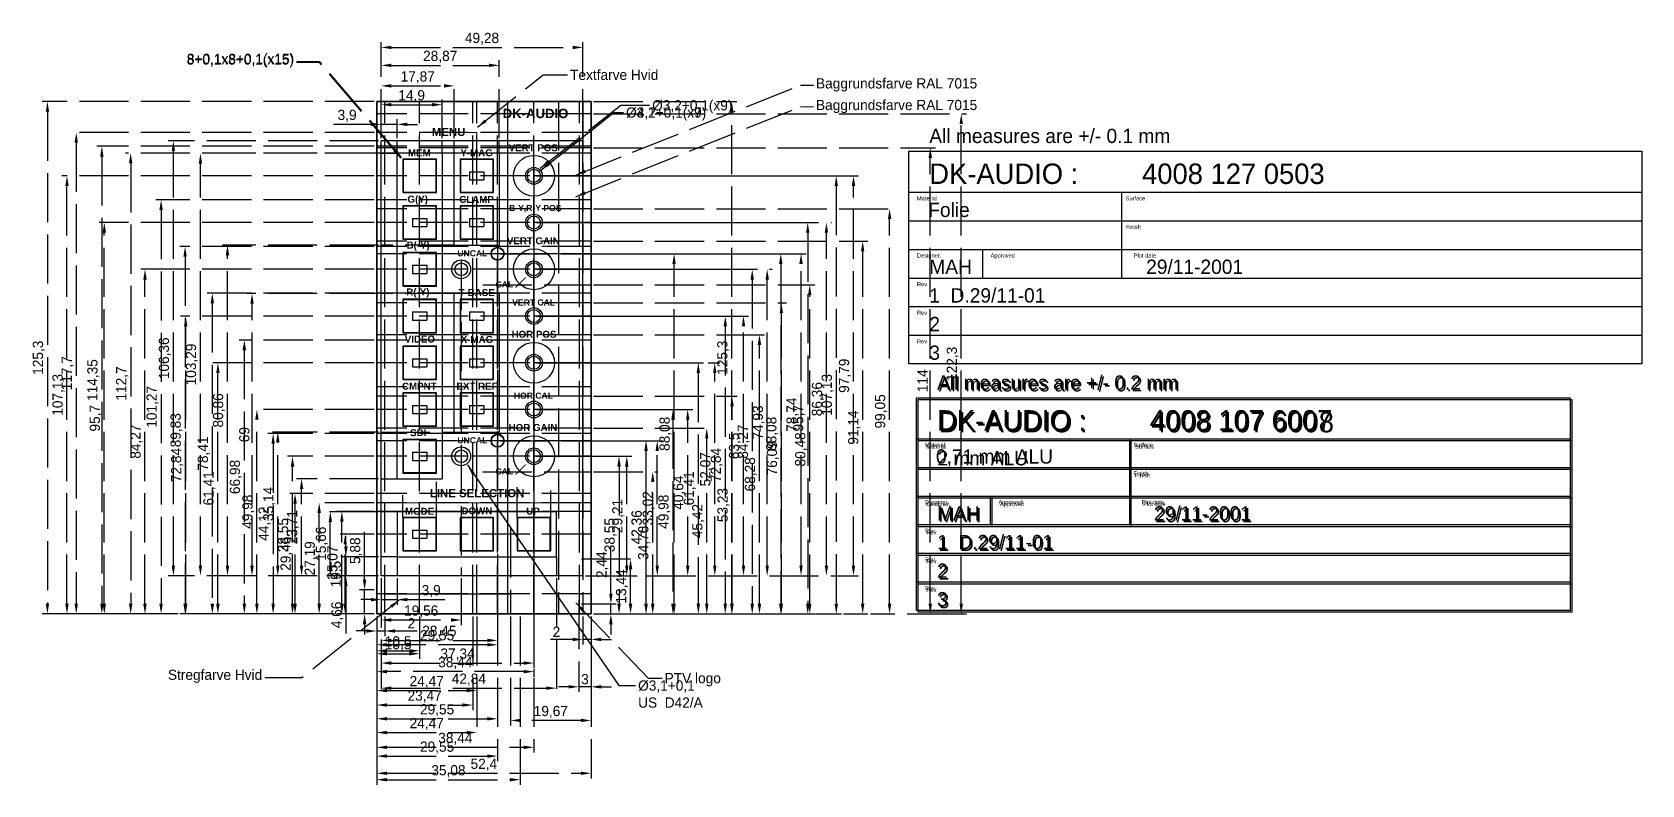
# Model space of a CAD drawing. Extents: x -48 to 346, y 24 to 208.
import ezdxf

# ---------------------------------------------------------------- set-up
doc = ezdxf.new("R2010")
doc.units = 0
doc.linetypes.add('ACAD_ISO02W100', pattern=[15, 12, -3])
doc.layers.get('0').update_dxf_attribs({"linetype": 'CONTINUOUS'})
doc.layers.get('DEFPOINTS').update_dxf_attribs({"linetype": 'CONTINUOUS'})
for name, color, linetype in [('MELLEM_HEAD', 2, 'CONTINUOUS'), ('MELLEM_PLADE', 2, 'CONTINUOUS'), ('MELLEM_PLADE_DIM', 1, 'ACAD_ISO02W100'), ('MELLEM_PLADE_DIM_HJÆLP', 1, 'ACAD_ISO02W100'), ('PLADE', 3, 'CONTINUOUS'), ('PLADE_DIM', 1, 'ACAD_ISO02W100'), ('PLADE_HEAD', 2, 'CONTINUOUS'), ('TEXT', 4, 'CONTINUOUS'), ('TEXT_DIM', 6, 'ACAD_ISO02W100'), ('TEXT_DIM_HJÆLP', 6, 'ACAD_ISO02W100'), ('TEXT_HEAD', 2, 'CONTINUOUS'), ('TEXT_HUL_DIM', 6, 'ACAD_ISO02W100')]:
    doc.layers.add(name, color=color, linetype=linetype)
doc.styles.add('DK-AUDIO', font='')
doc.styles.get('DK-AUDIO').set_extended_font_data('Arial', bold=True)
doc.dimstyles.new('ISO-25', dxfattribs={"dimtxt": 2.5, "dimasz": 2.5, "dimexe": 1.25, "dimexo": 0.625, "dimtad": 1, "dimtxsty": 'STANDARD', "dimcen": 2.5, "dimazin": 3, "dimtfac": 1, "dimtmove": 0, "dimatfit": 3})

msp = doc.modelspace()

# ---------------------------------------------------------------- texts
at = {"layer": 'MELLEM_HEAD', "color": 2}
for s, p in [('All measures are +/- 0.2 mm', (173.735, 120.51)), ('2 mm ALU', (173.469, 102.428)), ('MAH', (173.735, 88.51)), ('29/11-2001', (226.735, 88.51)), ('1  D.29/11-01', (173.735, 81.51)), ('2', (173.735, 74.51)), ('3', (173.735, 67.51))]:
    msp.add_text(s, height=3.5, dxfattribs=at).set_placement(p)
at = {"layer": 'MELLEM_HEAD'}
for s, p in [('DK-AUDIO :', (173.735, 110.51)), ('4008 107 6008', (225.735, 110.51))]:
    msp.add_text(s, height=5, dxfattribs=at).set_placement(p)
at = {"layer": 'MELLEM_HEAD', "color": 7}
for s, p in [('Material', (170.735, 106.51)), ('Surface', (221.735, 106.51)), ('Finish', (221.735, 99.51)), ('Designer.', (170.735, 92.51)), ('Approved', (188.735, 92.51)), ('Plot date', (223.735, 92.51)), ('Rev.', (170.735, 85.51)), ('Rev.', (170.735, 78.51)), ('Rev.', (170.735, 71.51))]:
    msp.add_text(s, height=1, dxfattribs=at).set_placement(p)
at = {"layer": 'MELLEM_PLADE', "char_height": 2.5, "attachment_point": 1}
for s, insert in [('Ø4,1+0,1(x7)', (97.352, 189.969)), ('Ø3,1+0,1\\PUS  D42/A', (100.295, 49.857))]:
    msp.add_mtext(s, dxfattribs=dict(at, insert=insert))
at = {"layer": 'PLADE_DIM', "char_height": 2.5}
for s, insert, attachment_point in [('8+0,1x8+0,1(x15)', (16.169, 199.677), 9), ('Ø3,2+0,1(x9)', (97.352, 189.969), 1)]:
    msp.add_mtext(s, dxfattribs=dict(at, insert=insert, attachment_point=attachment_point))
at = {"layer": 'PLADE_HEAD', "color": 2}
for s, p in [('All measures are +/- 0.2 mm', (173.355, 120.944)), ('0,71 mm ALU', (173.09, 102.862)), ('MAH', (173.355, 88.944)), ('29/11-2001', (226.355, 88.944)), ('1  D.29/11-01', (173.355, 81.944)), ('2', (173.355, 74.944)), ('3', (173.355, 67.944))]:
    msp.add_text(s, height=3.5, dxfattribs=at).set_placement(p)
at = {"layer": 'PLADE_HEAD'}
for s, p in [('DK-AUDIO :', (173.355, 110.944)), ('4008 107 6007', (225.355, 110.944))]:
    msp.add_text(s, height=5, dxfattribs=at).set_placement(p)
at = {"layer": 'PLADE_HEAD', "color": 7}
for s, p in [('Material', (170.355, 106.944)), ('Surface', (221.355, 106.944)), ('Finish', (221.355, 99.944)), ('Designer.', (170.355, 92.944)), ('Approved', (188.355, 92.944)), ('Plot date', (223.355, 92.944)), ('Rev.', (170.355, 85.944)), ('Rev.', (170.355, 78.944)), ('Rev.', (170.355, 71.944))]:
    msp.add_text(s, height=1, dxfattribs=at).set_placement(p)
at = {"layer": 'TEXT', "style": 'DK-AUDIO'}
for s, height, p in [('DK-AUDIO', 2.3, (67.188, 187.348)), ('MENU', 2, (49.866, 182.969)), ('VERT POS', 1.7, (68.646, 179.25)), ('MEM', 1.7, (44.05, 177.996)), ('Y-MAG', 1.7, (56.86, 178.035)), ('G(Y)', 1.7, (43.925, 166.683)), ('CLAMP', 1.7, (56.582, 166.624)), ('B-Y,R-Y POS', 1.5, (68.759, 164.616)), ('VERT GAIN', 1.7, (68.221, 156.506)), ('B(-Y)', 1.7, (43.702, 155.446)), ('UNCAL', 1.5, (56.129, 153.547)), ('R(-Y)', 1.7, (43.637, 143.998)), ('T-BASE', 1.7, (56.42, 143.854)), ('CAL', 1.5, (65.441, 145.936)), ('VERT CAL', 1.5, (69.519, 141.527)), ('VIDEO', 1.7, (43.261, 132.458)), ('X-MAG', 1.7, (56.95, 132.389)), ('HOR POS', 1.7, (69.369, 133.647)), ('CMPNT', 1.7, (42.591, 120.957)), ('EXT REF', 1.7, (55.907, 120.955)), ('HOR CAL', 1.5, (69.941, 118.738)), ('SDI', 1.7, (44.569, 109.583)), ('HOR GAIN', 1.7, (68.663, 110.854)), ('UNCAL', 1.5, (56.129, 107.827)), ('CAL', 1.5, (65.441, 100.216)), ('LINE SELECTION', 2, (49.388, 94.648)), ('MODE', 1.7, (43.328, 90.369)), ('DOWN', 1.7, (57.138, 90.465)), ('UP', 1.7, (72.949, 90.407))]:
    msp.add_text(s, height=height, dxfattribs=at).set_placement(p)
at = {"layer": 'TEXT_DIM', "char_height": 2.5}
for s, insert, attachment_point in [('Textfarve Hvid', (83.675, 199.183), 1), ('Baggrundsfarve RAL 7015', (143.766, 197.098), 1), ('Stregfarve Hvid', (8.422, 49.244), 9), ('PTV logo', (106.773, 51.66), 1)]:
    msp.add_mtext(s, dxfattribs=dict(at, insert=insert, attachment_point=attachment_point))
at = {"layer": 'TEXT_HEAD', "color": 2}
for s, p in [('All measures are +/- 0.1 mm', (171.458, 181.249)), ('Folie', (171.193, 163.167)), ('MAH', (171.458, 149.249)), ('29/11-2001', (224.458, 149.249)), ('1  D.29/11-01', (171.458, 142.249)), ('2', (171.458, 135.249)), ('3', (171.458, 128.249))]:
    msp.add_text(s, height=3.5, dxfattribs=at).set_placement(p)
at = {"layer": 'TEXT_HEAD'}
for s, p in [('DK-AUDIO :', (171.458, 171.249)), ('4008 127 0503', (223.458, 171.249))]:
    msp.add_text(s, height=5, dxfattribs=at).set_placement(p)
at = {"layer": 'TEXT_HEAD', "color": 7}
for s, p in [('Material', (168.458, 167.249)), ('Surface', (219.458, 167.249)), ('Finish', (219.458, 160.249)), ('Designer.', (168.458, 153.249)), ('Approved', (186.458, 153.249)), ('Plot date', (221.458, 153.249)), ('Rev.', (168.458, 146.249)), ('Rev.', (168.458, 139.249)), ('Rev.', (168.458, 132.249))]:
    msp.add_text(s, height=1, dxfattribs=at).set_placement(p)
at = {"layer": 'TEXT_HUL_DIM', "char_height": 2.5}
for s, insert, attachment_point in [('8+0,1x8+0,1(x15)', (16.254, 199.861), 9), ('Textfarve Hvid', (83.675, 199.183), 1), ('Ø3,2+0,1(x9)', (103.728, 191.734), 1), ('Baggrundsfarve RAL 7015', (143.766, 191.809), 1), ('Stregfarve Hvid', (8.422, 49.244), 9), ('PTV logo', (106.773, 51.66), 1)]:
    msp.add_mtext(s, dxfattribs=dict(at, insert=insert, attachment_point=attachment_point))

# ---------------------------------------------------------------- blocks, each defined once
blk = doc.blocks.new('*D4')
at = {"layer": 'DEFPOINTS', "color": 0}
for p in [(-10.28, 138.95), (36.4, 138.95), (-3.65, 66.11)]:
    blk.add_point(p, dxfattribs=at)
at = {"layer": 'PLADE_DIM', "color": 0}
for p, q in [((35.77, 138.95), (-11.53, 138.95)), ((-10.28, 68.61), (-10.28, 136.45)), ((-4.28, 66.11), (-11.53, 66.11))]:
    blk.add_line(p, q, dxfattribs=at)
for points in [[(-10.69, 136.45), (-9.86, 136.45), (-10.28, 138.95)], [(-10.69, 68.61), (-9.86, 68.61), (-10.28, 66.11)]]:
    blk.add_solid(points, dxfattribs=at)
at = {"layer": 'PLADE_DIM', "color": 0, "insert": (-12.36, 102.53), "char_height": 2.5, "attachment_point": 5, "rotation": 90}
blk.add_mtext('72,84', dxfattribs=at)
blk = doc.blocks.new('*D5')
at = {"layer": 'DEFPOINTS', "color": 0}
for p in [(-20.22, 150.38), (36.4, 150.38), (-11.53, 66.11)]:
    blk.add_point(p, dxfattribs=at)
at = {"layer": 'PLADE_DIM', "color": 0}
for p, q in [((35.77, 150.38), (-21.47, 150.38)), ((-20.22, 68.61), (-20.22, 147.88)), ((-12.15, 66.11), (-21.47, 66.11))]:
    blk.add_line(p, q, dxfattribs=at)
for points in [[(-20.64, 147.88), (-19.81, 147.88), (-20.22, 150.38)], [(-20.64, 68.61), (-19.81, 68.61), (-20.22, 66.11)]]:
    blk.add_solid(points, dxfattribs=at)
at = {"layer": 'PLADE_DIM', "color": 0, "insert": (-22.31, 108.25), "char_height": 2.5, "attachment_point": 5, "rotation": 90}
blk.add_mtext('84,27', dxfattribs=at)
blk = doc.blocks.new('*D6')
at = {"layer": 'DEFPOINTS', "color": 0}
for p in [(-30.17, 161.81), (36.4, 161.81), (-21.47, 66.11)]:
    blk.add_point(p, dxfattribs=at)
at = {"layer": 'PLADE_DIM', "color": 0}
for p, q in [((35.77, 161.81), (-31.42, 161.81)), ((-30.17, 68.61), (-30.17, 159.31)), ((-22.1, 66.11), (-31.42, 66.11))]:
    blk.add_line(p, q, dxfattribs=at)
for points in [[(-30.59, 159.31), (-29.75, 159.31), (-30.17, 161.81)], [(-30.59, 68.61), (-29.75, 68.61), (-30.17, 66.11)]]:
    blk.add_solid(points, dxfattribs=at)
at = {"layer": 'PLADE_DIM', "color": 0, "insert": (-32.25, 113.96), "char_height": 2.5, "attachment_point": 5, "rotation": 90}
blk.add_mtext('95,7', dxfattribs=at)
blk = doc.blocks.new('*D7')
at = {"layer": 'DEFPOINTS', "color": 0}
for p in [(-39.29, 173.24), (36.4, 173.24), (-31.42, 66.11)]:
    blk.add_point(p, dxfattribs=at)
at = {"layer": 'PLADE_DIM', "color": 0}
for p, q in [((35.77, 173.24), (-40.54, 173.24)), ((-39.29, 68.61), (-39.29, 170.74)), ((-32.04, 66.11), (-40.54, 66.11))]:
    blk.add_line(p, q, dxfattribs=at)
for points in [[(-39.7, 170.74), (-38.87, 170.74), (-39.29, 173.24)], [(-39.7, 68.61), (-38.87, 68.61), (-39.29, 66.11)]]:
    blk.add_solid(points, dxfattribs=at)
at = {"layer": 'PLADE_DIM', "color": 0, "insert": (-41.37, 119.68), "char_height": 2.5, "attachment_point": 5, "rotation": 90}
blk.add_mtext('107,13', dxfattribs=at)
blk = doc.blocks.new('*D8')
at = {"layer": 'DEFPOINTS', "color": 0}
for p in [(88.8, 154.19), (109.09, 154.19), (100.8, 66.11)]:
    blk.add_point(p, dxfattribs=at)
at = {"layer": 'PLADE_DIM', "color": 0}
for p, q in [((89.42, 154.19), (110.34, 154.19)), ((109.09, 68.61), (109.09, 151.69)), ((101.43, 66.11), (110.34, 66.11))]:
    blk.add_line(p, q, dxfattribs=at)
for points in [[(108.67, 151.69), (109.5, 151.69), (109.09, 154.19)], [(108.67, 68.61), (109.5, 68.61), (109.09, 66.11)]]:
    blk.add_solid(points, dxfattribs=at)
at = {"layer": 'PLADE_DIM', "color": 0, "insert": (107, 110.15), "char_height": 2.5, "attachment_point": 5, "rotation": 90}
blk.add_mtext('88,08', dxfattribs=at)
blk = doc.blocks.new('*D9')
at = {"layer": 'DEFPOINTS', "color": 0}
for p in [(88.8, 191.41), (123.18, 191.41), (110.34, 66.11)]:
    blk.add_point(p, dxfattribs=at)
at = {"layer": 'PLADE_DIM', "color": 0}
for p, q in [((89.42, 191.41), (124.43, 191.41)), ((123.18, 68.61), (123.18, 188.91)), ((110.96, 66.11), (124.43, 66.11))]:
    blk.add_line(p, q, dxfattribs=at)
for points in [[(122.76, 188.91), (123.6, 188.91), (123.18, 191.41)], [(122.76, 68.61), (123.6, 68.61), (123.18, 66.11)]]:
    blk.add_solid(points, dxfattribs=at)
at = {"layer": 'PLADE_DIM', "color": 0, "insert": (121.1, 128.76), "char_height": 2.5, "attachment_point": 5, "rotation": 90}
blk.add_mtext('125,3', dxfattribs=at)
blk = doc.blocks.new('*D1')
at = {"layer": 'DEFPOINTS', "color": 0}
for p in [(15.83, 104.66), (36.4, 104.66), (23.29, 66.11)]:
    blk.add_point(p, dxfattribs=at)
at = {"layer": 'PLADE_DIM', "color": 0}
for p, q in [((35.77, 104.66), (14.58, 104.66)), ((15.83, 68.61), (15.83, 102.16)), ((22.66, 66.11), (14.58, 66.11))]:
    blk.add_line(p, q, dxfattribs=at)
for points in [[(15.42, 102.16), (16.25, 102.16), (15.83, 104.66)], [(15.42, 68.61), (16.25, 68.61), (15.83, 66.11)]]:
    blk.add_solid(points, dxfattribs=at)
at = {"layer": 'PLADE_DIM', "color": 0, "insert": (13.75, 85.39), "char_height": 2.5, "attachment_point": 5, "rotation": 90}
blk.add_mtext('38,55', dxfattribs=at)
blk = doc.blocks.new('*D2')
at = {"layer": 'DEFPOINTS', "color": 0}
for p in [(7.13, 116.09), (36.4, 116.09), (15.83, 66.11)]:
    blk.add_point(p, dxfattribs=at)
at = {"layer": 'PLADE_DIM', "color": 0}
for p, q in [((35.77, 116.09), (5.88, 116.09)), ((7.13, 68.61), (7.13, 113.59)), ((15.21, 66.11), (5.88, 66.11))]:
    blk.add_line(p, q, dxfattribs=at)
for points in [[(6.71, 113.59), (7.55, 113.59), (7.13, 116.09)], [(6.71, 68.61), (7.55, 68.61), (7.13, 66.11)]]:
    blk.add_solid(points, dxfattribs=at)
at = {"layer": 'PLADE_DIM', "color": 0, "insert": (5.05, 91.1), "char_height": 2.5, "attachment_point": 5, "rotation": 90}
blk.add_mtext('49,98', dxfattribs=at)
blk = doc.blocks.new('*D3')
at = {"layer": 'DEFPOINTS', "color": 0}
for p in [(-2.4, 127.52), (36.4, 127.52), (5.88, 66.11)]:
    blk.add_point(p, dxfattribs=at)
at = {"layer": 'PLADE_DIM', "color": 0}
for p, q in [((35.77, 127.52), (-3.65, 127.52)), ((-2.4, 68.61), (-2.4, 125.02)), ((5.26, 66.11), (-3.65, 66.11))]:
    blk.add_line(p, q, dxfattribs=at)
for points in [[(-2.82, 125.02), (-1.98, 125.02), (-2.4, 127.52)], [(-2.82, 68.61), (-1.98, 68.61), (-2.4, 66.11)]]:
    blk.add_solid(points, dxfattribs=at)
at = {"layer": 'PLADE_DIM', "color": 0, "insert": (-4.48, 96.82), "char_height": 2.5, "attachment_point": 5, "rotation": 90}
blk.add_mtext('61,41', dxfattribs=at)
blk = doc.blocks.new('*D10')
at = {"layer": 'DEFPOINTS', "color": 0}
for p in [(36.4, 66.11), (46.9, 66.11), (46.9, 56.38)]:
    blk.add_point(p, dxfattribs=at)
at = {"layer": 'PLADE_DIM', "color": 0}
for p, q in [((36.4, 65.49), (36.4, 55.13)), ((46.9, 65.49), (46.9, 55.13)), ((38.9, 56.38), (44.4, 56.38))]:
    blk.add_line(p, q, dxfattribs=at)
for points in [[(38.9, 56.8), (38.9, 55.96), (36.4, 56.38)], [(44.4, 56.8), (44.4, 55.96), (46.9, 56.38)]]:
    blk.add_solid(points, dxfattribs=at)
at = {"layer": 'PLADE_DIM', "color": 0, "insert": (41.65, 58.46), "char_height": 2.5, "attachment_point": 5}
blk.add_mtext('10,5', dxfattribs=at)
blk = doc.blocks.new('*D11')
at = {"layer": 'DEFPOINTS', "color": 0}
for p in [(60.87, 66.11), (36.4, 55.13), (60.87, 47.38)]:
    blk.add_point(p, dxfattribs=at)
at = {"layer": 'PLADE_DIM', "color": 0}
for p, q in [((60.87, 65.49), (60.87, 46.13)), ((36.4, 54.5), (36.4, 46.13)), ((38.9, 47.38), (58.37, 47.38))]:
    blk.add_line(p, q, dxfattribs=at)
for points in [[(38.9, 47.8), (38.9, 46.96), (36.4, 47.38)], [(58.37, 47.8), (58.37, 46.96), (60.87, 47.38)]]:
    blk.add_solid(points, dxfattribs=at)
at = {"layer": 'PLADE_DIM', "color": 0, "insert": (48.63, 49.46), "char_height": 2.5, "attachment_point": 5}
blk.add_mtext('24,47', dxfattribs=at)
blk = doc.blocks.new('*D12')
at = {"layer": 'DEFPOINTS', "color": 0}
for p in [(65.95, 66.11), (36.4, 46.13), (65.95, 40.47)]:
    blk.add_point(p, dxfattribs=at)
at = {"layer": 'PLADE_DIM', "color": 0}
for p, q in [((65.95, 65.49), (65.95, 39.22)), ((36.4, 45.5), (36.4, 39.22)), ((38.9, 40.47), (63.45, 40.47))]:
    blk.add_line(p, q, dxfattribs=at)
for points in [[(38.9, 40.89), (38.9, 40.06), (36.4, 40.47)], [(63.45, 40.89), (63.45, 40.06), (65.95, 40.47)]]:
    blk.add_solid(points, dxfattribs=at)
at = {"layer": 'PLADE_DIM', "color": 0, "insert": (51.17, 42.56), "char_height": 2.5, "attachment_point": 5}
blk.add_mtext('29,55', dxfattribs=at)
blk = doc.blocks.new('*D13')
at = {"layer": 'DEFPOINTS', "color": 0}
for p in [(27.9, 91.18), (36.4, 91.18), (29.2, 66.11)]:
    blk.add_point(p, dxfattribs=at)
at = {"layer": 'TEXT_DIM', "color": 0}
for p, q in [((35.77, 91.18), (26.65, 91.18)), ((27.9, 68.61), (27.9, 88.68)), ((28.57, 66.11), (26.65, 66.11))]:
    blk.add_line(p, q, dxfattribs=at)
for points in [[(27.48, 88.68), (28.31, 88.68), (27.9, 91.18)], [(27.48, 68.61), (28.31, 68.61), (27.9, 66.11)]]:
    blk.add_solid(points, dxfattribs=at)
at = {"layer": 'TEXT_DIM', "color": 0, "insert": (25.81, 78.65), "char_height": 2.5, "attachment_point": 5, "rotation": 90}
blk.add_mtext('25,07', dxfattribs=at)
blk = doc.blocks.new('*D14')
at = {"layer": 'DEFPOINTS', "color": 0}
for p in [(36.4, 110.23), (11.09, 66.11), (16.53, 66.11)]:
    blk.add_point(p, dxfattribs=at)
at = {"layer": 'TEXT_DIM', "color": 0}
for p, q in [((35.77, 110.23), (9.84, 110.23)), ((11.09, 107.73), (11.09, 68.61)), ((15.9, 66.11), (9.84, 66.11))]:
    blk.add_line(p, q, dxfattribs=at)
for points in [[(10.68, 107.73), (11.51, 107.73), (11.09, 110.23)], [(10.68, 68.61), (11.51, 68.61), (11.09, 66.11)]]:
    blk.add_solid(points, dxfattribs=at)
at = {"layer": 'TEXT_DIM', "color": 0, "insert": (9.01, 88.17), "char_height": 2.5, "attachment_point": 5, "rotation": 90}
blk.add_mtext('44,12', dxfattribs=at)
blk = doc.blocks.new('*D15')
at = {"layer": 'DEFPOINTS', "color": 0}
for p in [(36.4, 133.09), (4.05, 66.11), (9.84, 66.11)]:
    blk.add_point(p, dxfattribs=at)
at = {"layer": 'TEXT_DIM', "color": 0}
for p, q in [((35.77, 133.09), (2.8, 133.09)), ((4.05, 130.59), (4.05, 68.61)), ((9.22, 66.11), (2.8, 66.11))]:
    blk.add_line(p, q, dxfattribs=at)
for points in [[(3.64, 130.59), (4.47, 130.59), (4.05, 133.09)], [(3.64, 68.61), (4.47, 68.61), (4.05, 66.11)]]:
    blk.add_solid(points, dxfattribs=at)
at = {"layer": 'TEXT_DIM', "color": 0, "insert": (1.97, 99.6), "char_height": 2.5, "attachment_point": 5, "rotation": 90}
blk.add_mtext('66,98', dxfattribs=at)
blk = doc.blocks.new('*D16')
at = {"layer": 'DEFPOINTS', "color": 0}
for p in [(36.4, 144.52), (-3.77, 66.11), (2.8, 66.11)]:
    blk.add_point(p, dxfattribs=at)
at = {"layer": 'TEXT_DIM', "color": 0}
for p, q in [((35.77, 144.52), (-5.02, 144.52)), ((-3.77, 142.02), (-3.77, 68.61)), ((2.18, 66.11), (-5.02, 66.11))]:
    blk.add_line(p, q, dxfattribs=at)
for points in [[(-4.19, 142.02), (-3.35, 142.02), (-3.77, 144.52)], [(-4.19, 68.61), (-3.35, 68.61), (-3.77, 66.11)]]:
    blk.add_solid(points, dxfattribs=at)
at = {"layer": 'TEXT_DIM', "color": 0, "insert": (-5.85, 105.32), "char_height": 2.5, "attachment_point": 5, "rotation": 90}
blk.add_mtext('78,41', dxfattribs=at)
blk = doc.blocks.new('*D17')
at = {"layer": 'DEFPOINTS', "color": 0}
for p in [(36.4, 155.95), (-10.42, 66.11), (-5.02, 66.11)]:
    blk.add_point(p, dxfattribs=at)
at = {"layer": 'TEXT_DIM', "color": 0}
for p, q in [((35.77, 155.95), (-11.67, 155.95)), ((-10.42, 153.45), (-10.42, 68.61)), ((-5.65, 66.11), (-11.67, 66.11))]:
    blk.add_line(p, q, dxfattribs=at)
for points in [[(-10.84, 153.45), (-10, 153.45), (-10.42, 155.95)], [(-10.84, 68.61), (-10, 68.61), (-10.42, 66.11)]]:
    blk.add_solid(points, dxfattribs=at)
at = {"layer": 'TEXT_DIM', "color": 0, "insert": (-12.5, 111.03), "char_height": 2.5, "attachment_point": 5, "rotation": 90}
blk.add_mtext('89,83', dxfattribs=at)
blk = doc.blocks.new('*D18')
at = {"layer": 'DEFPOINTS', "color": 0}
for p in [(36.4, 167.38), (-16.29, 66.11), (-11.67, 66.11)]:
    blk.add_point(p, dxfattribs=at)
at = {"layer": 'TEXT_DIM', "color": 0}
for p, q in [((35.77, 167.38), (-17.54, 167.38)), ((-16.29, 164.88), (-16.29, 68.61)), ((-12.3, 66.11), (-17.54, 66.11))]:
    blk.add_line(p, q, dxfattribs=at)
for points in [[(-16.71, 164.88), (-15.87, 164.88), (-16.29, 167.38)], [(-16.71, 68.61), (-15.87, 68.61), (-16.29, 66.11)]]:
    blk.add_solid(points, dxfattribs=at)
at = {"layer": 'TEXT_DIM', "color": 0, "insert": (-18.37, 116.75), "char_height": 2.5, "attachment_point": 5, "rotation": 90}
blk.add_mtext('101,27', dxfattribs=at)
blk = doc.blocks.new('*D19')
at = {"layer": 'DEFPOINTS', "color": 0}
for p in [(36.4, 178.81), (-23.72, 66.11), (-17.54, 66.11)]:
    blk.add_point(p, dxfattribs=at)
at = {"layer": 'TEXT_DIM', "color": 0}
for p, q in [((35.77, 178.81), (-24.97, 178.81)), ((-23.72, 176.31), (-23.72, 68.61)), ((-18.16, 66.11), (-24.97, 66.11))]:
    blk.add_line(p, q, dxfattribs=at)
for points in [[(-24.14, 176.31), (-23.31, 176.31), (-23.72, 178.81)], [(-24.14, 68.61), (-23.31, 68.61), (-23.72, 66.11)]]:
    blk.add_solid(points, dxfattribs=at)
at = {"layer": 'TEXT_DIM', "color": 0, "insert": (-25.81, 122.46), "char_height": 2.5, "attachment_point": 5, "rotation": 90}
blk.add_mtext('112,7', dxfattribs=at)
blk = doc.blocks.new('*D20')
at = {"layer": 'DEFPOINTS', "color": 0}
for p in [(36.4, 180.46), (-30.76, 66.11), (-24.97, 66.11)]:
    blk.add_point(p, dxfattribs=at)
at = {"layer": 'TEXT_DIM', "color": 0}
for p, q in [((35.77, 180.46), (-32.01, 180.46)), ((-30.76, 177.96), (-30.76, 68.61)), ((-25.6, 66.11), (-32.01, 66.11))]:
    blk.add_line(p, q, dxfattribs=at)
for points in [[(-31.18, 177.96), (-30.35, 177.96), (-30.76, 180.46)], [(-31.18, 68.61), (-30.35, 68.61), (-30.76, 66.11)]]:
    blk.add_solid(points, dxfattribs=at)
at = {"layer": 'TEXT_DIM', "color": 0, "insert": (-32.85, 123.29), "char_height": 2.5, "attachment_point": 5, "rotation": 90}
blk.add_mtext('114,35', dxfattribs=at)
blk = doc.blocks.new('*D21')
at = {"layer": 'DEFPOINTS', "color": 0}
for p in [(36.4, 183.81), (-37.02, 66.11), (-32.01, 66.11)]:
    blk.add_point(p, dxfattribs=at)
at = {"layer": 'TEXT_DIM', "color": 0}
for p, q in [((35.77, 183.81), (-38.27, 183.81)), ((-37.02, 181.31), (-37.02, 68.61)), ((-32.64, 66.11), (-38.27, 66.11))]:
    blk.add_line(p, q, dxfattribs=at)
for points in [[(-37.44, 181.31), (-36.61, 181.31), (-37.02, 183.81)], [(-37.44, 68.61), (-36.61, 68.61), (-37.02, 66.11)]]:
    blk.add_solid(points, dxfattribs=at)
at = {"layer": 'TEXT_DIM', "color": 0, "insert": (-39.11, 124.96), "char_height": 2.5, "attachment_point": 5, "rotation": 90}
blk.add_mtext('117,7', dxfattribs=at)
blk = doc.blocks.new('*D22')
at = {"layer": 'DEFPOINTS', "color": 0}
for p in [(36.4, 191.41), (-44.07, 66.11), (-38.27, 66.11)]:
    blk.add_point(p, dxfattribs=at)
at = {"layer": 'TEXT_DIM', "color": 0}
for p, q in [((35.77, 191.41), (-45.32, 191.41)), ((-44.07, 188.91), (-44.07, 68.61)), ((-38.9, 66.11), (-45.32, 66.11))]:
    blk.add_line(p, q, dxfattribs=at)
for points in [[(-44.48, 188.91), (-43.65, 188.91), (-44.07, 191.41)], [(-44.48, 68.61), (-43.65, 68.61), (-44.07, 66.11)]]:
    blk.add_solid(points, dxfattribs=at)
at = {"layer": 'TEXT_DIM', "color": 0, "insert": (-46.15, 128.76), "char_height": 2.5, "attachment_point": 5, "rotation": 90}
blk.add_mtext('125,3', dxfattribs=at)
blk = doc.blocks.new('*D23')
at = {"layer": 'DEFPOINTS', "color": 0}
for p in [(60.87, 66.11), (36.4, 57.41), (60.87, 37.11)]:
    blk.add_point(p, dxfattribs=at)
at = {"layer": 'TEXT_DIM', "color": 0}
for p, q in [((60.87, 65.49), (60.87, 35.86)), ((36.4, 56.78), (36.4, 35.86)), ((38.9, 37.11), (58.37, 37.11))]:
    blk.add_line(p, q, dxfattribs=at)
for points in [[(38.9, 37.53), (38.9, 36.69), (36.4, 37.11)], [(58.37, 37.53), (58.37, 36.69), (60.87, 37.11)]]:
    blk.add_solid(points, dxfattribs=at)
at = {"layer": 'TEXT_DIM', "color": 0, "insert": (48.63, 39.19), "char_height": 2.5, "attachment_point": 5}
blk.add_mtext('24,47', dxfattribs=at)
blk = doc.blocks.new('*D24')
at = {"layer": 'DEFPOINTS', "color": 0}
for p in [(65.95, 66.11), (36.4, 51.14), (65.95, 31.34)]:
    blk.add_point(p, dxfattribs=at)
at = {"layer": 'TEXT_DIM', "color": 0}
for p, q in [((65.95, 65.49), (65.95, 30.09)), ((36.4, 50.51), (36.4, 30.09)), ((38.9, 31.34), (63.45, 31.34))]:
    blk.add_line(p, q, dxfattribs=at)
for points in [[(38.9, 31.76), (38.9, 30.93), (36.4, 31.34)], [(63.45, 31.76), (63.45, 30.93), (65.95, 31.34)]]:
    blk.add_solid(points, dxfattribs=at)
at = {"layer": 'TEXT_DIM', "color": 0, "insert": (51.17, 33.43), "char_height": 2.5, "attachment_point": 5}
blk.add_mtext('29,55', dxfattribs=at)
blk = doc.blocks.new('*D25')
at = {"layer": 'DEFPOINTS', "color": 0}
for p in [(71.48, 66.11), (36.4, 45.05), (71.48, 25.58)]:
    blk.add_point(p, dxfattribs=at)
at = {"layer": 'TEXT_DIM', "color": 0}
for p, q in [((71.48, 65.49), (71.48, 24.33)), ((36.4, 44.43), (36.4, 24.33)), ((38.9, 25.58), (68.98, 25.58))]:
    blk.add_line(p, q, dxfattribs=at)
for points in [[(38.9, 25.99), (38.9, 25.16), (36.4, 25.58)], [(68.98, 25.99), (68.98, 25.16), (71.48, 25.58)]]:
    blk.add_solid(points, dxfattribs=at)
at = {"layer": 'TEXT_DIM', "color": 0, "insert": (53.94, 27.66), "char_height": 2.5, "attachment_point": 5}
blk.add_mtext('35,08', dxfattribs=at)
blk = doc.blocks.new('*D26')
at = {"layer": 'DEFPOINTS', "color": 0}
for p in [(28.88, 80.11), (37.5, 80.11), (37.5, 75.45)]:
    blk.add_point(p, dxfattribs=at)
at = {"layer": 'MELLEM_PLADE_DIM', "color": 0}
for p, q in [((28.88, 82.61), (28.88, 85.11)), ((36.87, 80.11), (27.63, 80.11)), ((28.88, 80.11), (28.88, 75.45)), ((36.87, 75.45), (27.63, 75.45)), ((28.88, 72.95), (28.88, 61.29))]:
    blk.add_line(p, q, dxfattribs=at)
for points in [[(28.46, 82.61), (29.3, 82.61), (28.88, 80.11)], [(28.46, 72.95), (29.3, 72.95), (28.88, 75.45)]]:
    blk.add_solid(points, dxfattribs=at)
at = {"layer": 'MELLEM_PLADE_DIM', "color": 0, "insert": (26.8, 65.87), "char_height": 2.5, "attachment_point": 5, "rotation": 90}
blk.add_mtext('4,66', dxfattribs=at)
blk = doc.blocks.new('*D27')
at = {"layer": 'DEFPOINTS', "color": 0}
for p in [(25.07, 91.11), (37.5, 91.11), (36.87, 75.45)]:
    blk.add_point(p, dxfattribs=at)
at = {"layer": 'MELLEM_PLADE_DIM', "color": 0}
for p, q in [((36.87, 91.11), (23.82, 91.11)), ((25.07, 77.95), (25.07, 88.61)), ((36.25, 75.45), (23.82, 75.45))]:
    blk.add_line(p, q, dxfattribs=at)
for points in [[(24.65, 88.61), (25.49, 88.61), (25.07, 91.11)], [(24.65, 77.95), (25.49, 77.95), (25.07, 75.45)]]:
    blk.add_solid(points, dxfattribs=at)
at = {"layer": 'MELLEM_PLADE_DIM', "color": 0, "insert": (22.99, 83.28), "char_height": 2.5, "attachment_point": 5, "rotation": 90}
blk.add_mtext('15,66', dxfattribs=at)
blk = doc.blocks.new('*D28')
at = {"layer": 'DEFPOINTS', "color": 0}
for p in [(18.05, 99.16), (37.5, 99.16), (37.5, 75.45)]:
    blk.add_point(p, dxfattribs=at)
at = {"layer": 'MELLEM_PLADE_DIM', "color": 0}
for p, q in [((36.87, 99.16), (16.8, 99.16)), ((18.05, 77.95), (18.05, 96.66)), ((36.87, 75.45), (16.8, 75.45))]:
    blk.add_line(p, q, dxfattribs=at)
for points in [[(17.63, 96.66), (18.47, 96.66), (18.05, 99.16)], [(17.63, 77.95), (18.47, 77.95), (18.05, 75.45)]]:
    blk.add_solid(points, dxfattribs=at)
at = {"layer": 'MELLEM_PLADE_DIM', "color": 0, "insert": (15.97, 87.31), "char_height": 2.5, "attachment_point": 5, "rotation": 90}
blk.add_mtext('23,71', dxfattribs=at)
blk = doc.blocks.new('*D29')
at = {"layer": 'DEFPOINTS', "color": 0}
for p in [(12.23, 110.59), (37.5, 110.59), (37.5, 75.45)]:
    blk.add_point(p, dxfattribs=at)
at = {"layer": 'MELLEM_PLADE_DIM', "color": 0}
for p, q in [((36.87, 110.59), (10.98, 110.59)), ((12.23, 77.95), (12.23, 108.09)), ((36.87, 75.45), (10.98, 75.45))]:
    blk.add_line(p, q, dxfattribs=at)
for points in [[(11.82, 108.09), (12.65, 108.09), (12.23, 110.59)], [(11.82, 77.95), (12.65, 77.95), (12.23, 75.45)]]:
    blk.add_solid(points, dxfattribs=at)
at = {"layer": 'MELLEM_PLADE_DIM', "color": 0, "insert": (10.15, 93.02), "char_height": 2.5, "attachment_point": 5, "rotation": 90}
blk.add_mtext('35,14', dxfattribs=at)
blk = doc.blocks.new('*D30')
at = {"layer": 'DEFPOINTS', "color": 0}
for p in [(5.94, 144.45), (37.5, 144.45), (37.5, 75.45)]:
    blk.add_point(p, dxfattribs=at)
at = {"layer": 'MELLEM_PLADE_DIM', "color": 0}
for p, q in [((36.87, 144.45), (4.69, 144.45)), ((5.94, 77.95), (5.94, 141.95)), ((36.87, 75.45), (4.69, 75.45))]:
    blk.add_line(p, q, dxfattribs=at)
for points in [[(5.52, 141.95), (6.36, 141.95), (5.94, 144.45)], [(5.52, 77.95), (6.36, 77.95), (5.94, 75.45)]]:
    blk.add_solid(points, dxfattribs=at)
at = {"layer": 'MELLEM_PLADE_DIM', "color": 0, "insert": (4.06, 109.95), "char_height": 2.5, "attachment_point": 5, "rotation": 90}
blk.add_mtext('69', dxfattribs=at)
blk = doc.blocks.new('*D31')
at = {"layer": 'DEFPOINTS', "color": 0}
for p in [(-0.06, 156.31), (37.5, 156.31), (37.5, 75.45)]:
    blk.add_point(p, dxfattribs=at)
at = {"layer": 'MELLEM_PLADE_DIM', "color": 0}
for p, q in [((36.87, 156.31), (-1.31, 156.31)), ((-0.06, 77.95), (-0.06, 153.81)), ((36.87, 75.45), (-1.31, 75.45))]:
    blk.add_line(p, q, dxfattribs=at)
for points in [[(-0.47, 153.81), (0.36, 153.81), (-0.06, 156.31)], [(-0.47, 77.95), (0.36, 77.95), (-0.06, 75.45)]]:
    blk.add_solid(points, dxfattribs=at)
at = {"layer": 'MELLEM_PLADE_DIM', "color": 0, "insert": (-2.14, 115.88), "char_height": 2.5, "attachment_point": 5, "rotation": 90}
blk.add_mtext('80,86', dxfattribs=at)
blk = doc.blocks.new('*D32')
at = {"layer": 'DEFPOINTS', "color": 0}
for p in [(-6.67, 178.74), (37.5, 178.74), (37.5, 75.45)]:
    blk.add_point(p, dxfattribs=at)
at = {"layer": 'MELLEM_PLADE_DIM', "color": 0}
for p, q in [((36.87, 178.74), (-7.92, 178.74)), ((-6.67, 77.95), (-6.67, 176.24)), ((36.87, 75.45), (-7.92, 75.45))]:
    blk.add_line(p, q, dxfattribs=at)
for points in [[(-7.09, 176.24), (-6.26, 176.24), (-6.67, 178.74)], [(-7.09, 77.95), (-6.26, 77.95), (-6.67, 75.45)]]:
    blk.add_solid(points, dxfattribs=at)
at = {"layer": 'MELLEM_PLADE_DIM', "color": 0, "insert": (-8.76, 127.1), "char_height": 2.5, "attachment_point": 5, "rotation": 90}
blk.add_mtext('103,29', dxfattribs=at)
blk = doc.blocks.new('*D33')
at = {"layer": 'DEFPOINTS', "color": 0}
for p in [(-13.29, 181.81), (37.5, 181.81), (37.5, 75.45)]:
    blk.add_point(p, dxfattribs=at)
at = {"layer": 'MELLEM_PLADE_DIM', "color": 0}
for p, q in [((36.87, 181.81), (-14.54, 181.81)), ((-13.29, 77.95), (-13.29, 179.31)), ((36.87, 75.45), (-14.54, 75.45))]:
    blk.add_line(p, q, dxfattribs=at)
for points in [[(-13.7, 179.31), (-12.87, 179.31), (-13.29, 181.81)], [(-13.7, 77.95), (-12.87, 77.95), (-13.29, 75.45)]]:
    blk.add_solid(points, dxfattribs=at)
at = {"layer": 'MELLEM_PLADE_DIM', "color": 0, "insert": (-15.37, 128.63), "char_height": 2.5, "attachment_point": 5, "rotation": 90}
blk.add_mtext('106,36', dxfattribs=at)
blk = doc.blocks.new('*D34')
at = {"layer": 'DEFPOINTS', "color": 0}
for p in [(86.78, 104.66), (97.52, 104.66), (86.78, 75.45)]:
    blk.add_point(p, dxfattribs=at)
at = {"layer": 'MELLEM_PLADE_DIM', "color": 0}
for p, q in [((87.4, 104.66), (98.77, 104.66)), ((97.52, 77.95), (97.52, 102.16)), ((87.4, 75.45), (98.77, 75.45))]:
    blk.add_line(p, q, dxfattribs=at)
for points in [[(97.11, 102.16), (97.94, 102.16), (97.52, 104.66)], [(97.11, 77.95), (97.94, 77.95), (97.52, 75.45)]]:
    blk.add_solid(points, dxfattribs=at)
at = {"layer": 'MELLEM_PLADE_DIM', "color": 0, "insert": (95.44, 90.06), "char_height": 2.5, "attachment_point": 5, "rotation": 90}
blk.add_mtext('29,21', dxfattribs=at)
blk = doc.blocks.new('*D35')
at = {"layer": 'DEFPOINTS', "color": 0}
for p in [(86.78, 108.47), (104.97, 108.47), (87.4, 75.45)]:
    blk.add_point(p, dxfattribs=at)
at = {"layer": 'MELLEM_PLADE_DIM', "color": 0}
for p, q in [((87.4, 108.47), (106.22, 108.47)), ((104.97, 77.95), (104.97, 105.97)), ((88.03, 75.45), (106.22, 75.45))]:
    blk.add_line(p, q, dxfattribs=at)
for points in [[(104.55, 105.97), (105.38, 105.97), (104.97, 108.47)], [(104.55, 77.95), (105.38, 77.95), (104.97, 75.45)]]:
    blk.add_solid(points, dxfattribs=at)
at = {"layer": 'MELLEM_PLADE_DIM', "color": 0, "insert": (102.88, 91.96), "char_height": 2.5, "attachment_point": 5, "rotation": 90}
blk.add_mtext('33,02', dxfattribs=at)
blk = doc.blocks.new('*D36')
at = {"layer": 'DEFPOINTS', "color": 0}
for p in [(86.78, 116.09), (112.41, 116.09), (86.78, 75.45)]:
    blk.add_point(p, dxfattribs=at)
at = {"layer": 'MELLEM_PLADE_DIM', "color": 0}
for p, q in [((87.4, 116.09), (113.66, 116.09)), ((112.41, 77.95), (112.41, 113.59)), ((87.4, 75.45), (113.66, 75.45))]:
    blk.add_line(p, q, dxfattribs=at)
for points in [[(111.99, 113.59), (112.83, 113.59), (112.41, 116.09)], [(111.99, 77.95), (112.83, 77.95), (112.41, 75.45)]]:
    blk.add_solid(points, dxfattribs=at)
at = {"layer": 'MELLEM_PLADE_DIM', "color": 0, "insert": (110.33, 95.77), "char_height": 2.5, "attachment_point": 5, "rotation": 90}
blk.add_mtext('40,64', dxfattribs=at)
blk = doc.blocks.new('*D37')
at = {"layer": 'DEFPOINTS', "color": 0}
for p in [(86.78, 127.52), (119.03, 127.52), (86.78, 75.45)]:
    blk.add_point(p, dxfattribs=at)
at = {"layer": 'MELLEM_PLADE_DIM', "color": 0}
for p, q in [((87.4, 127.52), (120.28, 127.52)), ((119.03, 77.95), (119.03, 125.02)), ((87.4, 75.45), (120.28, 75.45))]:
    blk.add_line(p, q, dxfattribs=at)
for points in [[(118.61, 125.02), (119.44, 125.02), (119.03, 127.52)], [(118.61, 77.95), (119.44, 77.95), (119.03, 75.45)]]:
    blk.add_solid(points, dxfattribs=at)
at = {"layer": 'MELLEM_PLADE_DIM', "color": 0, "insert": (116.94, 101.49), "char_height": 2.5, "attachment_point": 5, "rotation": 90}
blk.add_mtext('52,07', dxfattribs=at)
blk = doc.blocks.new('*D38')
at = {"layer": 'DEFPOINTS', "color": 0}
for p in [(86.78, 138.95), (126.05, 138.95), (86.78, 75.45)]:
    blk.add_point(p, dxfattribs=at)
at = {"layer": 'MELLEM_PLADE_DIM', "color": 0}
for p, q in [((87.4, 138.95), (127.3, 138.95)), ((126.05, 77.95), (126.05, 136.45)), ((87.4, 75.45), (127.3, 75.45))]:
    blk.add_line(p, q, dxfattribs=at)
for points in [[(125.64, 136.45), (126.47, 136.45), (126.05, 138.95)], [(125.64, 77.95), (126.47, 77.95), (126.05, 75.45)]]:
    blk.add_solid(points, dxfattribs=at)
at = {"layer": 'MELLEM_PLADE_DIM', "color": 0, "insert": (123.97, 107.2), "char_height": 2.5, "attachment_point": 5, "rotation": 90}
blk.add_mtext('63,5', dxfattribs=at)
blk = doc.blocks.new('*D39')
at = {"layer": 'DEFPOINTS', "color": 0}
for p in [(86.78, 150.38), (131.84, 150.38), (86.78, 75.45)]:
    blk.add_point(p, dxfattribs=at)
at = {"layer": 'MELLEM_PLADE_DIM', "color": 0}
for p, q in [((87.4, 150.38), (133.09, 150.38)), ((131.84, 77.95), (131.84, 147.88)), ((87.4, 75.45), (133.09, 75.45))]:
    blk.add_line(p, q, dxfattribs=at)
for points in [[(131.43, 147.88), (132.26, 147.88), (131.84, 150.38)], [(131.43, 77.95), (132.26, 77.95), (131.84, 75.45)]]:
    blk.add_solid(points, dxfattribs=at)
at = {"layer": 'MELLEM_PLADE_DIM', "color": 0, "insert": (129.76, 112.92), "char_height": 2.5, "attachment_point": 5, "rotation": 90}
blk.add_mtext('74,93', dxfattribs=at)
blk = doc.blocks.new('*D40')
at = {"layer": 'DEFPOINTS', "color": 0}
for p in [(86.78, 154.19), (140.11, 154.19), (86.78, 75.45)]:
    blk.add_point(p, dxfattribs=at)
at = {"layer": 'MELLEM_PLADE_DIM', "color": 0}
for p, q in [((87.4, 154.19), (141.36, 154.19)), ((140.11, 77.95), (140.11, 151.69)), ((87.4, 75.45), (141.36, 75.45))]:
    blk.add_line(p, q, dxfattribs=at)
for points in [[(139.7, 151.69), (140.53, 151.69), (140.11, 154.19)], [(139.7, 77.95), (140.53, 77.95), (140.11, 75.45)]]:
    blk.add_solid(points, dxfattribs=at)
at = {"layer": 'MELLEM_PLADE_DIM', "color": 0, "insert": (138.03, 114.82), "char_height": 2.5, "attachment_point": 5, "rotation": 90}
blk.add_mtext('78,74', dxfattribs=at)
blk = doc.blocks.new('*D41')
at = {"layer": 'DEFPOINTS', "color": 0}
for p in [(86.78, 161.81), (146.32, 161.81), (86.78, 75.45)]:
    blk.add_point(p, dxfattribs=at)
at = {"layer": 'MELLEM_PLADE_DIM', "color": 0}
for p, q in [((87.4, 161.81), (147.57, 161.81)), ((146.32, 77.95), (146.32, 159.31)), ((87.4, 75.45), (147.57, 75.45))]:
    blk.add_line(p, q, dxfattribs=at)
for points in [[(145.9, 159.31), (146.73, 159.31), (146.32, 161.81)], [(145.9, 77.95), (146.73, 77.95), (146.32, 75.45)]]:
    blk.add_solid(points, dxfattribs=at)
at = {"layer": 'MELLEM_PLADE_DIM', "color": 0, "insert": (144.23, 118.63), "char_height": 2.5, "attachment_point": 5, "rotation": 90}
blk.add_mtext('86,36', dxfattribs=at)
blk = doc.blocks.new('*D42')
at = {"layer": 'DEFPOINTS', "color": 0}
for p in [(86.78, 173.24), (152.93, 173.24), (86.78, 75.45)]:
    blk.add_point(p, dxfattribs=at)
at = {"layer": 'MELLEM_PLADE_DIM', "color": 0}
for p, q in [((87.4, 173.24), (154.18, 173.24)), ((152.93, 77.95), (152.93, 170.74)), ((87.4, 75.45), (154.18, 75.45))]:
    blk.add_line(p, q, dxfattribs=at)
for points in [[(152.51, 170.74), (153.35, 170.74), (152.93, 173.24)], [(152.51, 77.95), (153.35, 77.95), (152.93, 75.45)]]:
    blk.add_solid(points, dxfattribs=at)
at = {"layer": 'MELLEM_PLADE_DIM', "color": 0, "insert": (150.85, 124.35), "char_height": 2.5, "attachment_point": 5, "rotation": 90}
blk.add_mtext('97,79', dxfattribs=at)
blk = doc.blocks.new('*D43')
at = {"layer": 'DEFPOINTS', "color": 0}
for p in [(37.5, 75.45), (41.4, 75.45), (41.4, 69.61)]:
    blk.add_point(p, dxfattribs=at)
at = {"layer": 'MELLEM_PLADE_DIM', "color": 0}
for p, q in [((37.5, 74.83), (37.5, 68.36)), ((41.4, 74.83), (41.4, 68.36)), ((35, 69.61), (32.5, 69.61)), ((37.5, 69.61), (41.4, 69.61)), ((43.9, 69.61), (53.07, 69.61))]:
    blk.add_line(p, q, dxfattribs=at)
for points in [[(35, 70.03), (35, 69.19), (37.5, 69.61)], [(43.9, 70.03), (43.9, 69.19), (41.4, 69.61)]]:
    blk.add_solid(points, dxfattribs=at)
at = {"layer": 'MELLEM_PLADE_DIM', "color": 0, "insert": (49.73, 71.69), "char_height": 2.5, "attachment_point": 5}
blk.add_mtext('3,9', dxfattribs=at)
blk = doc.blocks.new('*D44')
at = {"layer": 'DEFPOINTS', "color": 0}
for p in [(37.5, 75.45), (57.06, 75.45), (57.06, 64.63)]:
    blk.add_point(p, dxfattribs=at)
at = {"layer": 'MELLEM_PLADE_DIM', "color": 0}
for p, q in [((37.5, 74.83), (37.5, 63.38)), ((57.06, 74.83), (57.06, 63.38)), ((40, 64.63), (54.56, 64.63))]:
    blk.add_line(p, q, dxfattribs=at)
for points in [[(40, 65.05), (40, 64.21), (37.5, 64.63)], [(54.56, 65.05), (54.56, 64.21), (57.06, 64.63)]]:
    blk.add_solid(points, dxfattribs=at)
at = {"layer": 'MELLEM_PLADE_DIM', "color": 0, "insert": (47.28, 66.71), "char_height": 2.5, "attachment_point": 5}
blk.add_mtext('19,56', dxfattribs=at)
blk = doc.blocks.new('*D45')
at = {"layer": 'DEFPOINTS', "color": 0}
for p in [(37.5, 75.45), (65.95, 75.45), (65.95, 59.65)]:
    blk.add_point(p, dxfattribs=at)
at = {"layer": 'MELLEM_PLADE_DIM', "color": 0}
for p, q in [((37.5, 74.83), (37.5, 58.4)), ((65.95, 74.83), (65.95, 58.4)), ((40, 59.65), (63.45, 59.65))]:
    blk.add_line(p, q, dxfattribs=at)
for points in [[(40, 60.07), (40, 59.24), (37.5, 59.65)], [(63.45, 60.07), (63.45, 59.24), (65.95, 59.65)]]:
    blk.add_solid(points, dxfattribs=at)
at = {"layer": 'MELLEM_PLADE_DIM', "color": 0, "insert": (51.72, 61.74), "char_height": 2.5, "attachment_point": 5}
blk.add_mtext('28,45', dxfattribs=at)
blk = doc.blocks.new('*D46')
at = {"layer": 'DEFPOINTS', "color": 0}
for p in [(37.5, 75.45), (74.84, 75.45), (74.84, 54.1)]:
    blk.add_point(p, dxfattribs=at)
at = {"layer": 'MELLEM_PLADE_DIM', "color": 0}
for p, q in [((37.5, 74.83), (37.5, 52.85)), ((74.84, 74.83), (74.84, 52.85)), ((40, 54.1), (72.34, 54.1))]:
    blk.add_line(p, q, dxfattribs=at)
for points in [[(40, 54.52), (40, 53.68), (37.5, 54.1)], [(72.34, 54.52), (72.34, 53.68), (74.84, 54.1)]]:
    blk.add_solid(points, dxfattribs=at)
at = {"layer": 'MELLEM_PLADE_DIM', "color": 0, "insert": (56.17, 56.18), "char_height": 2.5, "attachment_point": 5}
blk.add_mtext('37,34', dxfattribs=at)
blk = doc.blocks.new('*D47')
at = {"layer": 'DEFPOINTS', "color": 0}
for p in [(37.5, 75.45), (80.34, 75.45), (80.34, 47.97)]:
    blk.add_point(p, dxfattribs=at)
at = {"layer": 'MELLEM_PLADE_DIM', "color": 0}
for p, q in [((37.5, 74.83), (37.5, 46.72)), ((80.34, 74.83), (80.34, 46.72)), ((40, 47.97), (77.84, 47.97))]:
    blk.add_line(p, q, dxfattribs=at)
for points in [[(40, 48.39), (40, 47.55), (37.5, 47.97)], [(77.84, 48.39), (77.84, 47.55), (80.34, 47.97)]]:
    blk.add_solid(points, dxfattribs=at)
at = {"layer": 'MELLEM_PLADE_DIM', "color": 0, "insert": (58.92, 50.05), "char_height": 2.5, "attachment_point": 5}
blk.add_mtext('42,84', dxfattribs=at)
blk = doc.blocks.new('*D48')
at = {"layer": 'DEFPOINTS', "color": 0}
for p in [(41.4, 185.82), (37.5, 181.81), (41.4, 181.81)]:
    blk.add_point(p, dxfattribs=at)
at = {"layer": 'MELLEM_PLADE_DIM', "color": 0}
for p, q in [((35, 185.82), (25.83, 185.82)), ((37.5, 182.44), (37.5, 187.07)), ((41.4, 185.82), (37.5, 185.82)), ((41.4, 182.44), (41.4, 187.07)), ((43.9, 185.82), (46.4, 185.82))]:
    blk.add_line(p, q, dxfattribs=at)
for points in [[(35, 186.24), (35, 185.41), (37.5, 185.82)], [(43.9, 186.24), (43.9, 185.41), (41.4, 185.82)]]:
    blk.add_solid(points, dxfattribs=at)
at = {"layer": 'MELLEM_PLADE_DIM', "color": 0, "insert": (29.17, 187.91), "char_height": 2.5, "attachment_point": 5}
blk.add_mtext('3,9', dxfattribs=at)
blk = doc.blocks.new('*D49')
at = {"layer": 'DEFPOINTS', "color": 0}
for p in [(52.4, 190.63), (37.5, 181.81), (52.4, 181.81)]:
    blk.add_point(p, dxfattribs=at)
at = {"layer": 'MELLEM_PLADE_DIM', "color": 0}
for p, q in [((37.5, 182.44), (37.5, 191.88)), ((40, 190.63), (49.9, 190.63)), ((52.4, 182.44), (52.4, 191.88))]:
    blk.add_line(p, q, dxfattribs=at)
for points in [[(40, 191.05), (40, 190.21), (37.5, 190.63)], [(49.9, 191.05), (49.9, 190.21), (52.4, 190.63)]]:
    blk.add_solid(points, dxfattribs=at)
at = {"layer": 'MELLEM_PLADE_DIM', "color": 0, "insert": (44.95, 192.71), "char_height": 2.5, "attachment_point": 5}
blk.add_mtext('14,9', dxfattribs=at)
blk = doc.blocks.new('*D50')
at = {"layer": 'DEFPOINTS', "color": 0}
for p in [(55.37, 195.23), (37.5, 181.81), (55.37, 181.81)]:
    blk.add_point(p, dxfattribs=at)
at = {"layer": 'MELLEM_PLADE_DIM', "color": 0}
for p, q in [((37.5, 182.44), (37.5, 196.48)), ((40, 195.23), (52.87, 195.23)), ((55.37, 182.44), (55.37, 196.48))]:
    blk.add_line(p, q, dxfattribs=at)
for points in [[(40, 195.65), (40, 194.81), (37.5, 195.23)], [(52.87, 195.65), (52.87, 194.81), (55.37, 195.23)]]:
    blk.add_solid(points, dxfattribs=at)
at = {"layer": 'MELLEM_PLADE_DIM', "color": 0, "insert": (46.43, 197.31), "char_height": 2.5, "attachment_point": 5}
blk.add_mtext('17,87', dxfattribs=at)
blk = doc.blocks.new('*D51')
at = {"layer": 'DEFPOINTS', "color": 0}
for p in [(66.37, 200.25), (37.5, 181.81), (66.37, 181.81)]:
    blk.add_point(p, dxfattribs=at)
at = {"layer": 'MELLEM_PLADE_DIM', "color": 0}
for p, q in [((37.5, 182.44), (37.5, 201.5)), ((66.37, 182.44), (66.37, 201.5)), ((40, 200.25), (63.87, 200.25))]:
    blk.add_line(p, q, dxfattribs=at)
for points in [[(40, 200.66), (40, 199.83), (37.5, 200.25)], [(63.87, 200.66), (63.87, 199.83), (66.37, 200.25)]]:
    blk.add_solid(points, dxfattribs=at)
at = {"layer": 'MELLEM_PLADE_DIM', "color": 0, "insert": (51.93, 202.33), "char_height": 2.5, "attachment_point": 5}
blk.add_mtext('28,87', dxfattribs=at)
blk = doc.blocks.new('*D52')
at = {"layer": 'DEFPOINTS', "color": 0}
for p in [(86.78, 204.64), (37.5, 181.81), (86.78, 181.81)]:
    blk.add_point(p, dxfattribs=at)
at = {"layer": 'MELLEM_PLADE_DIM', "color": 0}
for p, q in [((37.5, 182.44), (37.5, 205.89)), ((40, 204.64), (84.28, 204.64)), ((86.78, 182.44), (86.78, 205.89))]:
    blk.add_line(p, q, dxfattribs=at)
for points in [[(40, 205.06), (40, 204.22), (37.5, 204.64)], [(84.28, 205.06), (84.28, 204.22), (86.78, 204.64)]]:
    blk.add_solid(points, dxfattribs=at)
at = {"layer": 'MELLEM_PLADE_DIM', "color": 0, "insert": (62.14, 206.72), "char_height": 2.5, "attachment_point": 5}
blk.add_mtext('49,28', dxfattribs=at)
blk = doc.blocks.new('*D53')
at = {"layer": 'DEFPOINTS', "color": 0}
for p in [(74.84, 66.11), (36.4, 39.22), (74.84, 33.5)]:
    blk.add_point(p, dxfattribs=at)
at = {"layer": 'PLADE_DIM', "color": 0}
for p, q in [((74.84, 65.49), (74.84, 32.25)), ((36.4, 38.6), (36.4, 32.25)), ((38.9, 33.5), (72.34, 33.5))]:
    blk.add_line(p, q, dxfattribs=at)
for points in [[(38.9, 33.91), (38.9, 33.08), (36.4, 33.5)], [(72.34, 33.91), (72.34, 33.08), (74.84, 33.5)]]:
    blk.add_solid(points, dxfattribs=at)
at = {"layer": 'PLADE_DIM', "color": 0, "insert": (55.62, 35.58), "char_height": 2.5, "attachment_point": 5}
blk.add_mtext('38,44', dxfattribs=at)
blk = doc.blocks.new('*D54')
at = {"layer": 'DEFPOINTS', "color": 0}
for p in [(88.8, 66.11), (36.4, 32.25), (88.8, 27.15)]:
    blk.add_point(p, dxfattribs=at)
at = {"layer": 'PLADE_DIM', "color": 0}
for p, q in [((88.8, 65.49), (88.8, 25.9)), ((36.4, 31.62), (36.4, 25.9)), ((38.9, 27.15), (86.3, 27.15))]:
    blk.add_line(p, q, dxfattribs=at)
for points in [[(38.9, 27.57), (38.9, 26.74), (36.4, 27.15)], [(86.3, 27.57), (86.3, 26.74), (88.8, 27.15)]]:
    blk.add_solid(points, dxfattribs=at)
at = {"layer": 'PLADE_DIM', "color": 0, "insert": (62.6, 29.24), "char_height": 2.5, "attachment_point": 5}
blk.add_mtext('52,4', dxfattribs=at)
blk = doc.blocks.new('*D55')
at = {"layer": 'DEFPOINTS', "color": 0}
for p in [(88.8, 108.47), (102.25, 108.47), (88.8, 66.11)]:
    blk.add_point(p, dxfattribs=at)
at = {"layer": 'PLADE_DIM', "color": 0}
for p, q in [((89.42, 108.47), (103.5, 108.47)), ((102.25, 68.61), (102.25, 105.97)), ((89.42, 66.11), (103.5, 66.11))]:
    blk.add_line(p, q, dxfattribs=at)
for points in [[(101.83, 105.97), (102.67, 105.97), (102.25, 108.47)], [(101.83, 68.61), (102.67, 68.61), (102.25, 66.11)]]:
    blk.add_solid(points, dxfattribs=at)
at = {"layer": 'PLADE_DIM', "color": 0, "insert": (100.17, 87.29), "char_height": 2.5, "attachment_point": 5, "rotation": 90}
blk.add_mtext('42,36', dxfattribs=at)
blk = doc.blocks.new('*D56')
at = {"layer": 'DEFPOINTS', "color": 0}
for p in [(28.7, 85.61), (36.4, 85.61), (36.4, 66.11)]:
    blk.add_point(p, dxfattribs=at)
at = {"layer": 'PLADE_DIM', "color": 0}
for p, q in [((35.77, 85.61), (27.45, 85.61)), ((28.7, 68.61), (28.7, 83.11)), ((35.77, 66.11), (27.45, 66.11))]:
    blk.add_line(p, q, dxfattribs=at)
for points in [[(28.29, 83.11), (29.12, 83.11), (28.7, 85.61)], [(28.29, 68.61), (29.12, 68.61), (28.7, 66.11)]]:
    blk.add_solid(points, dxfattribs=at)
at = {"layer": 'PLADE_DIM', "color": 0, "insert": (26.62, 75.86), "char_height": 2.5, "attachment_point": 5, "rotation": 90}
blk.add_mtext('19,5', dxfattribs=at)
blk = doc.blocks.new('*D57')
at = {"layer": 'DEFPOINTS', "color": 0}
for p in [(85.8, 70.11), (88.8, 66.11), (85.8, 48.29)]:
    blk.add_point(p, dxfattribs=at)
at = {"layer": 'TEXT_DIM', "color": 0}
for p, q in [((85.8, 69.49), (85.8, 47.04)), ((88.8, 65.49), (88.8, 47.04)), ((83.3, 48.29), (80.8, 48.29)), ((88.8, 48.29), (85.8, 48.29)), ((91.3, 48.29), (93.8, 48.29))]:
    blk.add_line(p, q, dxfattribs=at)
for points in [[(83.3, 48.71), (83.3, 47.87), (85.8, 48.29)], [(91.3, 48.71), (91.3, 47.87), (88.8, 48.29)]]:
    blk.add_solid(points, dxfattribs=at)
at = {"layer": 'TEXT_DIM', "color": 0, "insert": (87.3, 50.16), "char_height": 2.5, "attachment_point": 5}
blk.add_mtext('3', dxfattribs=at)
blk = doc.blocks.new('*D58')
at = {"layer": 'DEFPOINTS', "color": 0}
for p in [(85.8, 68.55), (93.64, 68.55), (88.8, 66.11)]:
    blk.add_point(p, dxfattribs=at)
at = {"layer": 'TEXT_DIM', "color": 0}
for p, q in [((93.64, 71.05), (93.64, 82.72)), ((86.42, 68.55), (94.89, 68.55)), ((93.64, 66.11), (93.64, 68.55)), ((89.42, 66.11), (94.89, 66.11)), ((93.64, 63.61), (93.64, 61.11))]:
    blk.add_line(p, q, dxfattribs=at)
for points in [[(93.23, 71.05), (94.06, 71.05), (93.64, 68.55)], [(93.23, 63.61), (94.06, 63.61), (93.64, 66.11)]]:
    blk.add_solid(points, dxfattribs=at)
at = {"layer": 'TEXT_DIM', "color": 0, "insert": (91.56, 78.14), "char_height": 2.5, "attachment_point": 5, "rotation": 90}
blk.add_mtext('2,44', dxfattribs=at)
blk = doc.blocks.new('*D59')
at = {"layer": 'DEFPOINTS', "color": 0}
for p in [(85.8, 79.55), (98.44, 79.55), (88.8, 66.11)]:
    blk.add_point(p, dxfattribs=at)
at = {"layer": 'TEXT_DIM', "color": 0}
for p, q in [((86.42, 79.55), (99.69, 79.55)), ((98.44, 68.61), (98.44, 77.05)), ((89.42, 66.11), (99.69, 66.11))]:
    blk.add_line(p, q, dxfattribs=at)
for points in [[(98.03, 77.05), (98.86, 77.05), (98.44, 79.55)], [(98.03, 68.61), (98.86, 68.61), (98.44, 66.11)]]:
    blk.add_solid(points, dxfattribs=at)
at = {"layer": 'TEXT_DIM', "color": 0, "insert": (96.36, 72.83), "char_height": 2.5, "attachment_point": 5, "rotation": 90}
blk.add_mtext('13,44', dxfattribs=at)
blk = doc.blocks.new('*D60')
at = {"layer": 'DEFPOINTS', "color": 0}
for p in [(33.45, 71.99), (36.4, 71.99), (36.4, 66.11)]:
    blk.add_point(p, dxfattribs=at)
at = {"layer": 'TEXT_DIM', "color": 0}
for p, q in [((33.45, 74.49), (33.45, 86.15)), ((35.77, 71.99), (32.2, 71.99)), ((33.45, 66.11), (33.45, 71.99)), ((35.77, 66.11), (32.2, 66.11)), ((33.45, 63.61), (33.45, 61.11))]:
    blk.add_line(p, q, dxfattribs=at)
for points in [[(33.03, 74.49), (33.86, 74.49), (33.45, 71.99)], [(33.03, 63.61), (33.86, 63.61), (33.45, 66.11)]]:
    blk.add_solid(points, dxfattribs=at)
at = {"layer": 'TEXT_DIM', "color": 0, "insert": (31.36, 81.57), "char_height": 2.5, "attachment_point": 5, "rotation": 90}
blk.add_mtext('5,88', dxfattribs=at)
blk = doc.blocks.new('*D61')
at = {"layer": 'DEFPOINTS', "color": 0}
for p in [(22.35, 93.3), (36.4, 93.3), (26.65, 66.11)]:
    blk.add_point(p, dxfattribs=at)
at = {"layer": 'TEXT_DIM', "color": 0}
for p, q in [((35.77, 93.3), (21.1, 93.3)), ((22.35, 68.61), (22.35, 90.8)), ((26.02, 66.11), (21.1, 66.11))]:
    blk.add_line(p, q, dxfattribs=at)
for points in [[(21.93, 90.8), (22.77, 90.8), (22.35, 93.3)], [(21.93, 68.61), (22.77, 68.61), (22.35, 66.11)]]:
    blk.add_solid(points, dxfattribs=at)
at = {"layer": 'TEXT_DIM', "color": 0, "insert": (20.27, 79.71), "char_height": 2.5, "attachment_point": 5, "rotation": 90}
blk.add_mtext('27,19', dxfattribs=at)
blk = doc.blocks.new('*D62')
at = {"layer": 'DEFPOINTS', "color": 0}
for p in [(16.45, 95.57), (36.4, 95.57), (21.1, 66.11)]:
    blk.add_point(p, dxfattribs=at)
at = {"layer": 'TEXT_DIM', "color": 0}
for p, q in [((35.77, 95.57), (15.2, 95.57)), ((16.45, 68.61), (16.45, 93.07)), ((20.47, 66.11), (15.2, 66.11))]:
    blk.add_line(p, q, dxfattribs=at)
for points in [[(16.04, 93.07), (16.87, 93.07), (16.45, 95.57)], [(16.04, 68.61), (16.87, 68.61), (16.45, 66.11)]]:
    blk.add_solid(points, dxfattribs=at)
at = {"layer": 'TEXT_DIM', "color": 0, "insert": (14.37, 80.84), "char_height": 2.5, "attachment_point": 5, "rotation": 90}
blk.add_mtext('29,46', dxfattribs=at)
blk = doc.blocks.new('*D63')
at = {"layer": 'DEFPOINTS', "color": 0}
for p in [(36.4, 66.11), (38.4, 66.11), (38.4, 61.94)]:
    blk.add_point(p, dxfattribs=at)
at = {"layer": 'TEXT_DIM', "color": 0}
for p, q in [((36.4, 65.49), (36.4, 60.69)), ((38.4, 65.49), (38.4, 60.69)), ((33.9, 61.94), (31.4, 61.94)), ((36.4, 61.94), (38.4, 61.94)), ((40.9, 61.94), (46.32, 61.94))]:
    blk.add_line(p, q, dxfattribs=at)
for points in [[(33.9, 62.35), (33.9, 61.52), (36.4, 61.94)], [(40.9, 62.35), (40.9, 61.52), (38.4, 61.94)]]:
    blk.add_solid(points, dxfattribs=at)
at = {"layer": 'TEXT_DIM', "color": 0, "insert": (44.86, 63.81), "char_height": 2.5, "attachment_point": 5}
blk.add_mtext('2', dxfattribs=at)
blk = doc.blocks.new('*D64')
at = {"layer": 'DEFPOINTS', "color": 0}
for p in [(46.9, 66.11), (36.4, 60.69), (46.9, 57.09)]:
    blk.add_point(p, dxfattribs=at)
at = {"layer": 'TEXT_DIM', "color": 0}
for p, q in [((46.9, 65.49), (46.9, 55.84)), ((36.4, 60.06), (36.4, 55.84)), ((38.9, 57.09), (44.4, 57.09))]:
    blk.add_line(p, q, dxfattribs=at)
for points in [[(38.9, 57.5), (38.9, 56.67), (36.4, 57.09)], [(44.4, 57.5), (44.4, 56.67), (46.9, 57.09)]]:
    blk.add_solid(points, dxfattribs=at)
at = {"layer": 'TEXT_DIM', "color": 0, "insert": (41.65, 59.17), "char_height": 2.5, "attachment_point": 5}
blk.add_mtext('10,5', dxfattribs=at)
blk = doc.blocks.new('*D65')
at = {"layer": 'DEFPOINTS', "color": 0}
for p in [(59.87, 66.11), (36.4, 55.84), (59.87, 43.84)]:
    blk.add_point(p, dxfattribs=at)
at = {"layer": 'TEXT_DIM', "color": 0}
for p, q in [((59.87, 65.49), (59.87, 42.59)), ((36.4, 55.21), (36.4, 42.59)), ((38.9, 43.84), (57.37, 43.84))]:
    blk.add_line(p, q, dxfattribs=at)
for points in [[(38.9, 44.25), (38.9, 43.42), (36.4, 43.84)], [(57.37, 44.25), (57.37, 43.42), (59.87, 43.84)]]:
    blk.add_solid(points, dxfattribs=at)
at = {"layer": 'TEXT_DIM', "color": 0, "insert": (48.13, 45.92), "char_height": 2.5, "attachment_point": 5}
blk.add_mtext('23,47', dxfattribs=at)
blk = doc.blocks.new('*D66')
at = {"layer": 'DEFPOINTS', "color": 0}
for p in [(69.13, 66.11), (88.8, 59.13), (69.13, 40.07)]:
    blk.add_point(p, dxfattribs=at)
at = {"layer": 'TEXT_DIM', "color": 0}
for p, q in [((69.13, 65.49), (69.13, 38.82)), ((88.8, 58.51), (88.8, 38.82)), ((86.3, 40.07), (71.63, 40.07))]:
    blk.add_line(p, q, dxfattribs=at)
for points in [[(71.63, 40.49), (71.63, 39.65), (69.13, 40.07)], [(86.3, 40.49), (86.3, 39.65), (88.8, 40.07)]]:
    blk.add_solid(points, dxfattribs=at)
at = {"layer": 'TEXT_DIM', "color": 0, "insert": (78.96, 42.15), "char_height": 2.5, "attachment_point": 5}
blk.add_mtext('19,67', dxfattribs=at)
blk = doc.blocks.new('*D67')
at = {"layer": 'DEFPOINTS', "color": 0}
for p in [(88.8, 100.87), (103.87, 100.87), (99.69, 66.11)]:
    blk.add_point(p, dxfattribs=at)
at = {"layer": 'TEXT_DIM', "color": 0}
for p, q in [((89.42, 100.87), (105.12, 100.87)), ((103.87, 68.61), (103.87, 98.37)), ((100.32, 66.11), (105.12, 66.11))]:
    blk.add_line(p, q, dxfattribs=at)
for points in [[(103.45, 98.37), (104.29, 98.37), (103.87, 100.87)], [(103.45, 68.61), (104.29, 68.61), (103.87, 66.11)]]:
    blk.add_solid(points, dxfattribs=at)
at = {"layer": 'TEXT_DIM', "color": 0, "insert": (101.79, 83.49), "char_height": 2.5, "attachment_point": 5, "rotation": 90}
blk.add_mtext('34,76', dxfattribs=at)
blk = doc.blocks.new('*D68')
at = {"layer": 'DEFPOINTS', "color": 0}
for p in [(88.8, 111.53), (117.07, 111.53), (109.75, 66.11)]:
    blk.add_point(p, dxfattribs=at)
at = {"layer": 'TEXT_DIM', "color": 0}
for p, q in [((89.42, 111.53), (118.32, 111.53)), ((117.07, 68.61), (117.07, 109.03)), ((110.38, 66.11), (118.32, 66.11))]:
    blk.add_line(p, q, dxfattribs=at)
for points in [[(116.66, 109.03), (117.49, 109.03), (117.07, 111.53)], [(116.66, 68.61), (117.49, 68.61), (117.07, 66.11)]]:
    blk.add_solid(points, dxfattribs=at)
at = {"layer": 'TEXT_DIM', "color": 0, "insert": (114.99, 88.82), "char_height": 2.5, "attachment_point": 5, "rotation": 90}
blk.add_mtext('45,42', dxfattribs=at)
blk = doc.blocks.new('*D69')
at = {"layer": 'DEFPOINTS', "color": 0}
for p in [(88.8, 119.34), (123.24, 119.34), (117.07, 66.11)]:
    blk.add_point(p, dxfattribs=at)
at = {"layer": 'TEXT_DIM', "color": 0}
for p, q in [((89.42, 119.34), (124.49, 119.34)), ((123.24, 68.61), (123.24, 116.84)), ((117.7, 66.11), (124.49, 66.11))]:
    blk.add_line(p, q, dxfattribs=at)
for points in [[(122.82, 116.84), (123.66, 116.84), (123.24, 119.34)], [(122.82, 68.61), (123.66, 68.61), (123.24, 66.11)]]:
    blk.add_solid(points, dxfattribs=at)
at = {"layer": 'TEXT_DIM', "color": 0, "insert": (121.16, 92.73), "char_height": 2.5, "attachment_point": 5, "rotation": 90}
blk.add_mtext('53,23', dxfattribs=at)
blk = doc.blocks.new('*D70')
at = {"layer": 'DEFPOINTS', "color": 0}
for p in [(88.8, 134.39), (129.94, 134.39), (123.24, 66.11)]:
    blk.add_point(p, dxfattribs=at)
at = {"layer": 'TEXT_DIM', "color": 0}
for p, q in [((89.42, 134.39), (131.19, 134.39)), ((129.94, 68.61), (129.94, 131.89)), ((123.86, 66.11), (131.19, 66.11))]:
    blk.add_line(p, q, dxfattribs=at)
for points in [[(129.52, 131.89), (130.36, 131.89), (129.94, 134.39)], [(129.52, 68.61), (130.36, 68.61), (129.94, 66.11)]]:
    blk.add_solid(points, dxfattribs=at)
at = {"layer": 'TEXT_DIM', "color": 0, "insert": (127.86, 100.25), "char_height": 2.5, "attachment_point": 5, "rotation": 90}
blk.add_mtext('68,28', dxfattribs=at)
blk = doc.blocks.new('*D71')
at = {"layer": 'DEFPOINTS', "color": 0}
for p in [(88.8, 142.2), (135.3, 142.2), (129.94, 66.11)]:
    blk.add_point(p, dxfattribs=at)
at = {"layer": 'TEXT_DIM', "color": 0}
for p, q in [((89.42, 142.2), (136.55, 142.2)), ((135.3, 68.61), (135.3, 139.7)), ((130.57, 66.11), (136.55, 66.11))]:
    blk.add_line(p, q, dxfattribs=at)
for points in [[(134.89, 139.7), (135.72, 139.7), (135.3, 142.2)], [(134.89, 68.61), (135.72, 68.61), (135.3, 66.11)]]:
    blk.add_solid(points, dxfattribs=at)
at = {"layer": 'TEXT_DIM', "color": 0, "insert": (133.22, 104.16), "char_height": 2.5, "attachment_point": 5, "rotation": 90}
blk.add_mtext('76,09', dxfattribs=at)
blk = doc.blocks.new('*D72')
at = {"layer": 'DEFPOINTS', "color": 0}
for p in [(88.8, 146.59), (142.24, 146.59), (135.3, 66.11)]:
    blk.add_point(p, dxfattribs=at)
at = {"layer": 'TEXT_DIM', "color": 0}
for p, q in [((89.42, 146.59), (143.49, 146.59)), ((142.24, 68.61), (142.24, 144.09)), ((135.93, 66.11), (143.49, 66.11))]:
    blk.add_line(p, q, dxfattribs=at)
for points in [[(141.82, 144.09), (142.65, 144.09), (142.24, 146.59)], [(141.82, 68.61), (142.65, 68.61), (142.24, 66.11)]]:
    blk.add_solid(points, dxfattribs=at)
at = {"layer": 'TEXT_DIM', "color": 0, "insert": (140.15, 106.35), "char_height": 2.5, "attachment_point": 5, "rotation": 90}
blk.add_mtext('80,48', dxfattribs=at)
blk = doc.blocks.new('*D73')
at = {"layer": 'DEFPOINTS', "color": 0}
for p in [(88.8, 180.11), (171.7, 180.11), (165.38, 66.11)]:
    blk.add_point(p, dxfattribs=at)
at = {"layer": 'TEXT_DIM', "color": 0}
for p, q in [((89.42, 180.11), (172.95, 180.11)), ((171.7, 68.61), (171.7, 177.61)), ((166.01, 66.11), (172.95, 66.11))]:
    blk.add_line(p, q, dxfattribs=at)
for points in [[(171.28, 177.61), (172.11, 177.61), (171.7, 180.11)], [(171.28, 68.61), (172.11, 68.61), (171.7, 66.11)]]:
    blk.add_solid(points, dxfattribs=at)
at = {"layer": 'TEXT_DIM', "color": 0, "insert": (169.82, 123.11), "char_height": 2.5, "attachment_point": 5, "rotation": 90}
blk.add_mtext('114', dxfattribs=at)
blk = doc.blocks.new('*D74')
at = {"layer": 'DEFPOINTS', "color": 0}
for p in [(88.8, 188.41), (179.26, 188.41), (171.7, 66.11)]:
    blk.add_point(p, dxfattribs=at)
at = {"layer": 'TEXT_DIM', "color": 0}
for p, q in [((89.42, 188.41), (180.51, 188.41)), ((179.26, 68.61), (179.26, 185.91)), ((172.32, 66.11), (180.51, 66.11))]:
    blk.add_line(p, q, dxfattribs=at)
for points in [[(178.85, 185.91), (179.68, 185.91), (179.26, 188.41)], [(178.85, 68.61), (179.68, 68.61), (179.26, 66.11)]]:
    blk.add_solid(points, dxfattribs=at)
at = {"layer": 'TEXT_DIM', "color": 0, "insert": (177.18, 127.26), "char_height": 2.5, "attachment_point": 5, "rotation": 90}
blk.add_mtext('122,3', dxfattribs=at)
blk = doc.blocks.new('*D75')
at = {"layer": 'DEFPOINTS', "color": 0}
for p in [(88.8, 157.25), (155.18, 157.25), (149.86, 66.11)]:
    blk.add_point(p, dxfattribs=at)
at = {"layer": 'TEXT_DIM', "color": 0}
for p, q in [((89.42, 157.25), (156.43, 157.25)), ((155.18, 68.61), (155.18, 154.75)), ((150.48, 66.11), (156.43, 66.11))]:
    blk.add_line(p, q, dxfattribs=at)
for points in [[(154.76, 154.75), (155.59, 154.75), (155.18, 157.25)], [(154.76, 68.61), (155.59, 68.61), (155.18, 66.11)]]:
    blk.add_solid(points, dxfattribs=at)
at = {"layer": 'TEXT_DIM', "color": 0, "insert": (153.09, 111.68), "char_height": 2.5, "attachment_point": 5, "rotation": 90}
blk.add_mtext('91,14', dxfattribs=at)
blk = doc.blocks.new('*D76')
at = {"layer": 'DEFPOINTS', "color": 0}
for p in [(88.8, 165.16), (161.75, 165.16), (156.43, 66.11)]:
    blk.add_point(p, dxfattribs=at)
at = {"layer": 'TEXT_DIM', "color": 0}
for p, q in [((89.42, 165.16), (163, 165.16)), ((161.75, 68.61), (161.75, 162.66)), ((157.05, 66.11), (163, 66.11))]:
    blk.add_line(p, q, dxfattribs=at)
for points in [[(161.33, 162.66), (162.17, 162.66), (161.75, 165.16)], [(161.33, 68.61), (162.17, 68.61), (161.75, 66.11)]]:
    blk.add_solid(points, dxfattribs=at)
at = {"layer": 'TEXT_DIM', "color": 0, "insert": (159.67, 115.64), "char_height": 2.5, "attachment_point": 5, "rotation": 90}
blk.add_mtext('99,05', dxfattribs=at)
blk = doc.blocks.new('*D77')
at = {"layer": 'DEFPOINTS', "color": 0}
for p in [(86.8, 66.11), (88.8, 66.11), (86.8, 59.87)]:
    blk.add_point(p, dxfattribs=at)
at = {"layer": 'TEXT_DIM', "color": 0}
for p, q in [((86.8, 65.49), (86.8, 58.62)), ((88.8, 65.49), (88.8, 58.62)), ((84.3, 59.87), (78.88, 59.87)), ((88.8, 59.87), (86.8, 59.87)), ((91.3, 59.87), (93.8, 59.87))]:
    blk.add_line(p, q, dxfattribs=at)
for points in [[(84.3, 60.29), (84.3, 59.45), (86.8, 59.87)], [(91.3, 60.29), (91.3, 59.45), (88.8, 59.87)]]:
    blk.add_solid(points, dxfattribs=at)
at = {"layer": 'TEXT_DIM', "color": 0, "insert": (80.34, 61.74), "char_height": 2.5, "attachment_point": 5}
blk.add_mtext('2', dxfattribs=at)
blk = doc.blocks.new('*D78')
at = {"layer": 'DEFPOINTS', "color": 0}
for p in [(65.95, 154.19), (36.4, 66.11), (36.4, 58.57)]:
    blk.add_point(p, dxfattribs=at)
at = {"layer": 'TEXT_HUL_DIM', "color": 0}
for p, q in [((65.95, 153.57), (65.95, 57.32)), ((36.4, 65.49), (36.4, 57.32)), ((63.45, 58.57), (38.9, 58.57))]:
    blk.add_line(p, q, dxfattribs=at)
for points in [[(38.9, 58.99), (38.9, 58.16), (36.4, 58.57)], [(63.45, 58.99), (63.45, 58.16), (65.95, 58.57)]]:
    blk.add_solid(points, dxfattribs=at)
at = {"layer": 'TEXT_HUL_DIM', "color": 0, "insert": (51.17, 60.66), "char_height": 2.5, "attachment_point": 5}
blk.add_mtext('29,55', dxfattribs=at)
blk = doc.blocks.new('*D79')
at = {"layer": 'DEFPOINTS', "color": 0}
for p in [(74.84, 173.24), (36.4, 57.32), (36.4, 52.01)]:
    blk.add_point(p, dxfattribs=at)
at = {"layer": 'TEXT_HUL_DIM', "color": 0}
for p, q in [((74.84, 172.62), (74.84, 50.76)), ((36.4, 56.7), (36.4, 50.76)), ((72.34, 52.01), (38.9, 52.01))]:
    blk.add_line(p, q, dxfattribs=at)
for points in [[(38.9, 52.43), (38.9, 51.59), (36.4, 52.01)], [(72.34, 52.43), (72.34, 51.59), (74.84, 52.01)]]:
    blk.add_solid(points, dxfattribs=at)
at = {"layer": 'TEXT_HUL_DIM', "color": 0, "insert": (55.62, 54.09), "char_height": 2.5, "attachment_point": 5}
blk.add_mtext('38,44', dxfattribs=at)
blk = doc.blocks.new('*D80')
at = {"layer": 'DEFPOINTS', "color": 0}
for p in [(74.84, 104.66), (88.8, 66.11), (95.63, 66.11)]:
    blk.add_point(p, dxfattribs=at)
at = {"layer": 'TEXT_HUL_DIM', "color": 0}
for p, q in [((75.46, 104.66), (96.88, 104.66)), ((95.63, 102.16), (95.63, 68.61)), ((89.42, 66.11), (96.88, 66.11))]:
    blk.add_line(p, q, dxfattribs=at)
for points in [[(95.21, 102.16), (96.05, 102.16), (95.63, 104.66)], [(95.21, 68.61), (96.05, 68.61), (95.63, 66.11)]]:
    blk.add_solid(points, dxfattribs=at)
at = {"layer": 'TEXT_HUL_DIM', "color": 0, "insert": (93.55, 85.39), "char_height": 2.5, "attachment_point": 5, "rotation": 90}
blk.add_mtext('38,55', dxfattribs=at)
blk = doc.blocks.new('*D81')
at = {"layer": 'DEFPOINTS', "color": 0}
for p in [(65.95, 108.47), (96.88, 66.11), (102.22, 66.11)]:
    blk.add_point(p, dxfattribs=at)
at = {"layer": 'TEXT_HUL_DIM', "color": 0}
for p, q in [((66.57, 108.47), (103.47, 108.47)), ((102.22, 105.97), (102.22, 68.61)), ((97.51, 66.11), (103.47, 66.11))]:
    blk.add_line(p, q, dxfattribs=at)
for points in [[(101.8, 105.97), (102.64, 105.97), (102.22, 108.47)], [(101.8, 68.61), (102.64, 68.61), (102.22, 66.11)]]:
    blk.add_solid(points, dxfattribs=at)
at = {"layer": 'TEXT_HUL_DIM', "color": 0, "insert": (100.14, 87.29), "char_height": 2.5, "attachment_point": 5, "rotation": 90}
blk.add_mtext('42,36', dxfattribs=at)
blk = doc.blocks.new('*D82')
at = {"layer": 'DEFPOINTS', "color": 0}
for p in [(74.84, 116.09), (103.47, 66.11), (108.81, 66.11)]:
    blk.add_point(p, dxfattribs=at)
at = {"layer": 'TEXT_HUL_DIM', "color": 0}
for p, q in [((75.46, 116.09), (110.06, 116.09)), ((108.81, 113.59), (108.81, 68.61)), ((104.09, 66.11), (110.06, 66.11))]:
    blk.add_line(p, q, dxfattribs=at)
for points in [[(108.39, 113.59), (109.22, 113.59), (108.81, 116.09)], [(108.39, 68.61), (109.22, 68.61), (108.81, 66.11)]]:
    blk.add_solid(points, dxfattribs=at)
at = {"layer": 'TEXT_HUL_DIM', "color": 0, "insert": (106.72, 91.1), "char_height": 2.5, "attachment_point": 5, "rotation": 90}
blk.add_mtext('49,98', dxfattribs=at)
blk = doc.blocks.new('*D83')
at = {"layer": 'DEFPOINTS', "color": 0}
for p in [(74.84, 127.52), (110.06, 66.11), (115.01, 66.11)]:
    blk.add_point(p, dxfattribs=at)
at = {"layer": 'TEXT_HUL_DIM', "color": 0}
for p, q in [((75.46, 127.52), (116.26, 127.52)), ((115.01, 125.02), (115.01, 68.61)), ((110.68, 66.11), (116.26, 66.11))]:
    blk.add_line(p, q, dxfattribs=at)
for points in [[(114.59, 125.02), (115.42, 125.02), (115.01, 127.52)], [(114.59, 68.61), (115.42, 68.61), (115.01, 66.11)]]:
    blk.add_solid(points, dxfattribs=at)
at = {"layer": 'TEXT_HUL_DIM', "color": 0, "insert": (112.92, 96.82), "char_height": 2.5, "attachment_point": 5, "rotation": 90}
blk.add_mtext('61,41', dxfattribs=at)
blk = doc.blocks.new('*D84')
at = {"layer": 'DEFPOINTS', "color": 0}
for p in [(74.84, 138.95), (116.26, 66.11), (121.59, 66.11)]:
    blk.add_point(p, dxfattribs=at)
at = {"layer": 'TEXT_HUL_DIM', "color": 0}
for p, q in [((75.46, 138.95), (122.84, 138.95)), ((121.59, 136.45), (121.59, 68.61)), ((116.88, 66.11), (122.84, 66.11))]:
    blk.add_line(p, q, dxfattribs=at)
for points in [[(121.18, 136.45), (122.01, 136.45), (121.59, 138.95)], [(121.18, 68.61), (122.01, 68.61), (121.59, 66.11)]]:
    blk.add_solid(points, dxfattribs=at)
at = {"layer": 'TEXT_HUL_DIM', "color": 0, "insert": (119.51, 102.53), "char_height": 2.5, "attachment_point": 5, "rotation": 90}
blk.add_mtext('72,84', dxfattribs=at)
blk = doc.blocks.new('*D85')
at = {"layer": 'DEFPOINTS', "color": 0}
for p in [(74.84, 150.38), (122.84, 66.11), (128.18, 66.11)]:
    blk.add_point(p, dxfattribs=at)
at = {"layer": 'TEXT_HUL_DIM', "color": 0}
for p, q in [((75.46, 150.38), (129.43, 150.38)), ((128.18, 147.88), (128.18, 68.61)), ((123.47, 66.11), (129.43, 66.11))]:
    blk.add_line(p, q, dxfattribs=at)
for points in [[(127.77, 147.88), (128.6, 147.88), (128.18, 150.38)], [(127.77, 68.61), (128.6, 68.61), (128.18, 66.11)]]:
    blk.add_solid(points, dxfattribs=at)
at = {"layer": 'TEXT_HUL_DIM', "color": 0, "insert": (126.1, 108.25), "char_height": 2.5, "attachment_point": 5, "rotation": 90}
blk.add_mtext('84,27', dxfattribs=at)
blk = doc.blocks.new('*D86')
at = {"layer": 'DEFPOINTS', "color": 0}
for p in [(65.95, 154.19), (129.43, 66.11), (135.16, 66.11)]:
    blk.add_point(p, dxfattribs=at)
at = {"layer": 'TEXT_HUL_DIM', "color": 0}
for p, q in [((66.57, 154.19), (136.41, 154.19)), ((135.16, 151.69), (135.16, 68.61)), ((130.06, 66.11), (136.41, 66.11))]:
    blk.add_line(p, q, dxfattribs=at)
for points in [[(134.74, 151.69), (135.57, 151.69), (135.16, 154.19)], [(134.74, 68.61), (135.57, 68.61), (135.16, 66.11)]]:
    blk.add_solid(points, dxfattribs=at)
at = {"layer": 'TEXT_HUL_DIM', "color": 0, "insert": (133.07, 110.15), "char_height": 2.5, "attachment_point": 5, "rotation": 90}
blk.add_mtext('88,08', dxfattribs=at)
blk = doc.blocks.new('*D87')
at = {"layer": 'DEFPOINTS', "color": 0}
for p in [(74.84, 161.81), (136.41, 66.11), (141.75, 66.11)]:
    blk.add_point(p, dxfattribs=at)
at = {"layer": 'TEXT_HUL_DIM', "color": 0}
for p, q in [((75.46, 161.81), (143, 161.81)), ((141.75, 159.31), (141.75, 68.61)), ((137.03, 66.11), (143, 66.11))]:
    blk.add_line(p, q, dxfattribs=at)
for points in [[(141.33, 159.31), (142.16, 159.31), (141.75, 161.81)], [(141.33, 68.61), (142.16, 68.61), (141.75, 66.11)]]:
    blk.add_solid(points, dxfattribs=at)
at = {"layer": 'TEXT_HUL_DIM', "color": 0, "insert": (139.66, 113.96), "char_height": 2.5, "attachment_point": 5, "rotation": 90}
blk.add_mtext('95,7', dxfattribs=at)
blk = doc.blocks.new('*D88')
at = {"layer": 'DEFPOINTS', "color": 0}
for p in [(74.84, 173.24), (143, 66.11), (148.72, 66.11)]:
    blk.add_point(p, dxfattribs=at)
at = {"layer": 'TEXT_HUL_DIM', "color": 0}
for p, q in [((75.46, 173.24), (149.97, 173.24)), ((148.72, 170.74), (148.72, 68.61)), ((143.62, 66.11), (149.97, 66.11))]:
    blk.add_line(p, q, dxfattribs=at)
for points in [[(148.31, 170.74), (149.14, 170.74), (148.72, 173.24)], [(148.31, 68.61), (149.14, 68.61), (148.72, 66.11)]]:
    blk.add_solid(points, dxfattribs=at)
at = {"layer": 'TEXT_HUL_DIM', "color": 0, "insert": (146.64, 119.68), "char_height": 2.5, "attachment_point": 5, "rotation": 90}
blk.add_mtext('107,13', dxfattribs=at)

# ---------------------------------------------------------------- dimensions: what is measured, and where the dimension line sits
at = {"layer": 'MELLEM_PLADE_DIM'}
for base, p1, p2, picture, middle in [((86.779, 204.639), (37.499, 181.813), (86.779, 181.813), '*D52', (62.139, 206.722)), ((66.369, 200.248), (37.499, 181.813), (66.369, 181.813), '*D51', (51.934, 202.331)), ((55.369, 195.231), (37.499, 181.813), (55.369, 181.813), '*D50', (46.434, 197.314)), ((52.399, 190.631), (37.499, 181.813), (52.399, 181.813), '*D49', (44.949, 192.714)), ((41.399, 69.61), (37.499, 75.453), (41.399, 75.453), '*D43', (49.732, 71.694)), ((57.059, 64.631), (37.499, 75.453), (57.059, 75.453), '*D44', (47.279, 66.715)), ((65.949, 59.652), (37.499, 75.453), (65.949, 75.453), '*D45', (51.724, 61.736)), ((74.839, 54.099), (37.499, 75.453), (74.839, 75.453), '*D46', (56.169, 56.182)), ((80.339, 47.971), (37.499, 75.453), (80.339, 75.453), '*D47', (58.919, 50.054))]:
    dim = msp.add_linear_dim(base=base, p1=p1, p2=p2, dimstyle='ISO-25', dxfattribs=at)
    dim.commit()
    dim.dimension.update_dxf_attribs({"geometry": picture, "text_midpoint": middle})
dim = msp.add_linear_dim(base=(41.399, 185.822), p1=(37.499, 181.813), p2=(41.399, 181.813), dimstyle='ISO-25', override={"dimjust": 1}, dxfattribs=at)
dim.commit()
dim.dimension.update_dxf_attribs({"geometry": '*D48', "text_midpoint": (29.166, 187.906)})
for base, p1, p2, picture, middle in [((-13.287, 181.813), (37.499, 75.453), (37.499, 181.813), '*D33', (-15.371, 128.633)), ((-6.672, 178.743), (37.499, 75.453), (37.499, 178.743), '*D32', (-8.755, 127.098)), ((152.931, 173.243), (86.779, 75.453), (86.779, 173.243), '*D42', (150.848, 124.348)), ((146.315, 161.813), (86.779, 75.453), (86.779, 161.813), '*D41', (144.232, 118.633)), ((-0.056, 156.313), (37.499, 75.453), (37.499, 156.313), '*D31', (-2.139, 115.883)), ((140.113, 154.193), (86.779, 75.453), (86.779, 154.193), '*D40', (138.03, 114.823)), ((131.844, 150.383), (86.779, 75.453), (86.779, 150.383), '*D39', (129.76, 112.918)), ((5.939, 144.453), (37.499, 75.453), (37.499, 144.453), '*D30', (4.064, 109.953)), ((126.055, 138.953), (86.779, 75.453), (86.779, 138.953), '*D38', (123.972, 107.203)), ((119.026, 127.523), (86.779, 75.453), (86.779, 127.523), '*D37', (116.943, 101.488)), ((112.41, 116.093), (86.779, 75.453), (86.779, 116.093), '*D36', (110.327, 95.773)), ((12.233, 110.593), (37.499, 75.453), (37.499, 110.593), '*D29', (10.15, 93.023)), ((104.968, 108.473), (87.404, 75.453), (86.779, 108.473), '*D35', (102.884, 91.963)), ((97.525, 104.663), (86.779, 75.453), (86.779, 104.663), '*D34', (95.442, 90.058)), ((18.05, 99.163), (37.499, 75.453), (37.499, 99.163), '*D28', (15.967, 87.308)), ((25.07, 91.113), (36.874, 75.453), (37.499, 91.113), '*D27', (22.987, 83.283))]:
    dim = msp.add_linear_dim(base=base, p1=p1, p2=p2, angle=90, dimstyle='ISO-25', dxfattribs=at)
    dim.commit()
    dim.dimension.update_dxf_attribs({"geometry": picture, "text_midpoint": middle})
dim = msp.add_linear_dim(base=(28.881, 80.113), p1=(37.499, 75.453), p2=(37.499, 80.113), angle=90, dimstyle='ISO-25', override={"dimjust": 1}, dxfattribs=at)
dim.commit()
dim.dimension.update_dxf_attribs({"geometry": '*D26', "text_midpoint": (26.798, 65.87)})
at = {"layer": 'PLADE_DIM'}
for base, p1, p2, picture, middle in [((123.179, 191.413), (110.337, 66.113), (88.799, 191.413), '*D9', (121.095, 128.763)), ((-39.288, 173.243), (-31.42, 66.113), (36.399, 173.243), '*D7', (-41.371, 119.678)), ((-30.17, 161.813), (-21.473, 66.113), (36.399, 161.813), '*D6', (-32.253, 113.963)), ((109.087, 154.193), (100.805, 66.113), (88.799, 154.193), '*D8', (107.004, 110.153)), ((-20.223, 150.383), (-11.526, 66.113), (36.399, 150.383), '*D5', (-22.306, 108.248)), ((-10.276, 138.953), (-3.651, 66.113), (36.399, 138.953), '*D4', (-12.359, 102.533)), ((-2.401, 127.523), (5.881, 66.113), (36.399, 127.523), '*D3', (-4.485, 96.818)), ((7.131, 116.093), (15.835, 66.113), (36.399, 116.093), '*D2', (5.048, 91.103)), ((102.25, 108.473), (88.799, 66.113), (88.799, 108.473), '*D55', (100.166, 87.293)), ((15.835, 104.663), (23.288, 66.113), (36.399, 104.663), '*D1', (13.751, 85.388)), ((28.703, 85.613), (36.399, 66.113), (36.399, 85.613), '*D56', (26.62, 75.863))]:
    dim = msp.add_linear_dim(base=base, p1=p1, p2=p2, angle=90, dimstyle='ISO-25', dxfattribs=at)
    dim.commit()
    dim.dimension.update_dxf_attribs({"geometry": picture, "text_midpoint": middle})
for base, p1, p2, picture, middle in [((46.899, 56.378), (36.399, 66.113), (46.899, 66.113), '*D10', (41.649, 58.462)), ((60.869, 47.379), (36.399, 55.128), (60.869, 66.113), '*D11', (48.634, 49.463)), ((65.949, 40.473), (36.399, 46.129), (65.949, 66.113), '*D12', (51.174, 42.557)), ((74.839, 33.495), (36.399, 39.223), (74.839, 66.113), '*D53', (55.619, 35.579)), ((88.799, 27.153), (36.399, 32.245), (88.799, 66.113), '*D54', (62.599, 29.236))]:
    dim = msp.add_linear_dim(base=base, p1=p1, p2=p2, dimstyle='ISO-25', dxfattribs=at)
    dim.commit()
    dim.dimension.update_dxf_attribs({"geometry": picture, "text_midpoint": middle})
at = {"layer": 'TEXT_DIM'}
for base, p1, p2, picture, middle in [((-44.065, 66.113), (36.399, 191.413), (-38.273, 66.113), '*D22', (-46.148, 128.763)), ((179.262, 188.413), (171.698, 66.113), (88.799, 188.413), '*D74', (177.179, 127.263)), ((-37.023412483, 66.112915326), (36.398962111, 183.807915326), (-32.014120345, 66.112915326), '*D21', (-39.106745817, 124.960415326)), ((-30.764120345, 66.112915326), (36.398962111, 180.457915326), (-24.972416803, 66.112915326), '*D20', (-32.847453678, 123.285415326)), ((-23.722416803, 66.112915326), (36.398962111, 178.807915326), (-17.539507559, 66.112915326), '*D19', (-25.805750136, 122.460415326)), ((171.697775214, 180.107915326), (165.383080363, 66.112915326), (88.798962111, 180.107915326), '*D73', (169.822775214, 123.110415326)), ((-16.289507559, 66.112915326), (36.398962111, 167.377915326), (-11.671421122, 66.112915326), '*D18', (-18.372840892, 116.745415326)), ((161.75, 165.163), (156.427, 66.113), (88.799, 165.163), '*D76', (159.667, 115.638)), ((-10.421421122, 66.112915326), (36.398962111, 155.947915326), (-5.020923282, 66.112915326), '*D17', (-12.504754455, 111.030415326)), ((155.176879853, 157.247915326), (149.855549129, 66.112915326), (88.798962111, 157.247915326), '*D75', (153.09354652, 111.680415326)), ((142.235, 146.591), (135.302, 66.113), (88.799, 146.591), '*D72', (140.152, 106.352)), ((-3.770923282, 66.112915326), (36.398962111, 144.517915326), (2.803191664, 66.112915326), '*D16', (-5.854256615, 105.315415326)), ((135.302, 142.203), (129.941, 66.113), (88.799, 142.203), '*D71', (133.219, 104.158)), ((129.940660516, 134.387915326), (123.238606289, 66.112915326), (88.798962111, 134.387915326), '*D70', (127.857327182, 100.250415326)), ((4.053191664, 66.112915326), (36.398962111, 133.087915326), (9.844895206, 66.112915326), '*D15', (1.969858331, 99.600415326)), ((123.239, 119.343), (117.073, 66.113), (88.799, 119.343), '*D69', (121.155, 92.728)), ((11.094895206, 66.112915326), (36.398962111, 110.227915326), (16.525745809, 66.112915326), '*D14', (9.011561873, 88.170415326)), ((117.072716821, 111.527915326), (109.753543695, 66.112915326), (88.798962111, 111.527915326), '*D68', (114.989383487, 88.820415326)), ((103.871, 100.871), (99.692, 66.113), (88.799, 100.871), '*D67', (101.788, 83.492)), ((16.452, 95.575), (21.099, 66.113), (36.399, 95.575), '*D62', (14.369, 80.844)), ((22.349, 93.3), (26.648, 66.113), (36.399, 93.3), '*D61', (20.265, 79.706)), ((27.897744855, 91.177915326), (29.198113474, 66.112915326), (36.398962111, 91.177915326), '*D13', (25.814411522, 78.645415326)), ((33.447, 71.9881), (36.399, 66.1129), (36.399, 71.9881), '*D60', (31.3636, 81.5715)), ((93.643, 68.553), (88.799, 66.113), (85.799, 68.553), '*D58', (91.56, 78.136)), ((98.442, 79.553), (88.799, 66.113), (85.799, 79.553), '*D59', (96.359, 72.833))]:
    dim = msp.add_linear_dim(base=base, p1=p1, p2=p2, angle=90, dimstyle='ISO-25', dxfattribs=at)
    dim.commit()
    dim.dimension.update_dxf_attribs({"geometry": picture, "text_midpoint": middle})
for base, p1, p2, picture, middle in [((85.799, 48.288), (88.799, 66.113), (85.799, 70.113), '*D57', (87.299, 50.163)), ((38.399, 61.937), (36.399, 66.113), (38.399, 66.113), '*D63', (44.857, 63.812)), ((60.869, 37.109), (36.399, 57.407), (60.869, 66.113), '*D23', (48.634, 39.192)), ((65.949, 31.343), (36.399, 51.136), (65.949, 66.113), '*D24', (51.174, 33.426)), ((71.482, 25.577), (36.399, 45.05), (71.482, 66.113), '*D25', (53.941, 27.66)), ((46.899, 57.088), (36.399, 60.687), (46.899, 66.113), '*D64', (41.649, 59.171)), ((59.869, 43.837), (36.399, 55.838), (59.869, 66.113), '*D65', (48.134, 45.921)), ((69.131, 40.07), (88.799, 59.135), (69.131, 66.113), '*D66', (78.965, 42.154)), ((86.799, 59.87), (88.799, 66.113), (86.799, 66.113), '*D77', (80.341, 61.745))]:
    dim = msp.add_linear_dim(base=base, p1=p1, p2=p2, dimstyle='ISO-25', dxfattribs=at)
    dim.commit()
    dim.dimension.update_dxf_attribs({"geometry": picture, "text_midpoint": middle})
at = {"layer": 'TEXT_HUL_DIM'}
for base, p1, p2, picture, middle in [((36.399, 52.009), (74.839, 173.243), (36.399, 57.324), '*D79', (55.619, 54.092)), ((36.399, 58.574), (65.949, 154.193), (36.399, 66.113), '*D78', (51.174, 60.658))]:
    dim = msp.add_linear_dim(base=base, p1=p1, p2=p2, dimstyle='ISO-25', dxfattribs=at)
    dim.commit()
    dim.dimension.update_dxf_attribs({"geometry": picture, "text_midpoint": middle})
for base, p1, p2, picture, middle in [((148.722, 66.113), (74.839, 173.243), (142.996, 66.113), '*D88', (146.638, 119.678)), ((141.746, 66.113), (74.839, 161.813), (136.408, 66.113), '*D87', (139.663, 113.963)), ((135.158, 66.113), (65.949, 154.193), (129.433, 66.113), '*D86', (133.075, 110.153)), ((128.183, 66.113), (74.839, 150.383), (122.845, 66.113), '*D85', (126.1, 108.248)), ((121.595, 66.113), (74.839, 138.953), (116.257, 66.113), '*D84', (119.512, 102.533)), ((115.007, 66.113), (74.839, 127.523), (110.057, 66.113), '*D83', (112.924, 96.818)), ((108.807, 66.113), (74.839, 116.093), (103.469, 66.113), '*D82', (106.723, 91.103)), ((102.219, 66.113), (65.949, 108.473), (96.881, 66.113), '*D81', (100.135, 87.293)), ((95.631, 66.113), (74.839, 104.663), (88.799, 66.113), '*D80', (93.547, 85.388))]:
    dim = msp.add_linear_dim(base=base, p1=p1, p2=p2, angle=90, dimstyle='ISO-25', dxfattribs=at)
    dim.commit()
    dim.dimension.update_dxf_attribs({"geometry": picture, "text_midpoint": middle})

# ---------------------------------------------------------------- linework, layer by layer
for p, q in [((36.399, 66.113), (36.399, 191.413)), ((36.399, 191.413), (88.799, 191.413)), ((88.799, 191.413), (88.799, 66.113)), ((50.899, 177.243), (42.899, 177.243)), ((42.899, 177.243), (42.899, 169.243)), ((50.899, 169.243), (50.899, 177.243)), ((64.869, 177.243), (56.869, 177.243)), ((56.869, 177.243), (56.869, 169.243)), ((64.869, 169.243), (64.869, 177.243)), ((59.119, 174.243), (59.119, 172.243)), ((59.119, 174.243), (62.619, 174.243)), ((62.619, 174.243), (62.619, 172.243)), ((42.899, 169.243), (50.899, 169.243)), ((56.869, 169.243), (64.869, 169.243)), ((59.119, 172.243), (62.619, 172.243)), ((50.899, 165.813), (42.899, 165.813)), ((42.899, 165.813), (42.899, 157.813)), ((50.899, 157.813), (50.899, 165.813)), ((64.869, 165.813), (56.869, 165.813)), ((56.869, 165.813), (56.869, 157.813)), ((64.869, 157.813), (64.869, 165.813)), ((45.149, 162.813), (45.149, 160.813)), ((45.149, 162.813), (48.649, 162.813)), ((48.649, 162.813), (48.649, 160.813)), ((59.119, 162.813), (59.119, 160.813)), ((59.119, 162.813), (62.619, 162.813)), ((62.619, 162.813), (62.619, 160.813)), ((42.899, 157.813), (50.899, 157.813)), ((45.149, 160.813), (48.649, 160.813)), ((56.869, 157.813), (64.869, 157.813)), ((59.119, 160.813), (62.619, 160.813)), ((50.899, 154.383), (42.899, 154.383)), ((42.899, 154.383), (42.899, 146.383)), ((50.899, 146.383), (50.899, 154.383)), ((45.149, 151.383), (45.149, 149.383)), ((45.149, 151.383), (48.649, 151.383)), ((48.649, 151.383), (48.649, 149.383)), ((42.899, 146.383), (50.899, 146.383)), ((45.149, 149.383), (48.649, 149.383)), ((50.899, 142.953), (42.899, 142.953)), ((42.899, 142.953), (42.899, 134.953)), ((50.899, 134.953), (50.899, 142.953)), ((64.869, 142.953), (56.869, 142.953)), ((56.869, 142.953), (56.869, 134.953)), ((64.869, 134.953), (64.869, 142.953)), ((45.149, 139.953), (45.149, 137.953)), ((45.149, 139.953), (48.649, 139.953)), ((45.149, 137.953), (48.649, 137.953)), ((48.649, 139.953), (48.649, 137.953)), ((59.119, 139.953), (59.119, 137.953)), ((59.119, 139.953), (62.619, 139.953)), ((59.119, 137.953), (62.619, 137.953)), ((62.619, 139.953), (62.619, 137.953)), ((42.899, 134.953), (50.899, 134.953)), ((56.869, 134.953), (64.869, 134.953)), ((50.899, 131.523), (42.899, 131.523)), ((42.899, 131.523), (42.899, 123.523)), ((50.899, 123.523), (50.899, 131.523)), ((64.869, 131.523), (56.869, 131.523)), ((56.869, 131.523), (56.869, 123.523)), ((64.869, 123.523), (64.869, 131.523)), ((45.149, 128.523), (45.149, 126.523)), ((45.149, 128.523), (48.649, 128.523)), ((45.149, 126.523), (48.649, 126.523)), ((48.649, 128.523), (48.649, 126.523)), ((59.119, 128.523), (59.119, 126.523)), ((59.119, 128.523), (62.619, 128.523)), ((59.119, 126.523), (62.619, 126.523)), ((62.619, 128.523), (62.619, 126.523)), ((42.899, 123.523), (50.899, 123.523)), ((56.869, 123.523), (64.869, 123.523)), ((50.899, 120.093), (42.899, 120.093)), ((42.899, 120.093), (42.899, 112.093)), ((50.899, 112.093), (50.899, 120.093)), ((64.869, 120.093), (56.869, 120.093)), ((56.869, 120.093), (56.869, 112.093)), ((64.869, 112.093), (64.869, 120.093)), ((45.149, 117.093), (45.149, 115.093)), ((45.149, 117.093), (48.649, 117.093)), ((45.149, 115.093), (48.649, 115.093)), ((48.649, 117.093), (48.649, 115.093)), ((59.119, 117.093), (59.119, 115.093)), ((59.119, 117.093), (62.619, 117.093)), ((59.119, 115.093), (62.619, 115.093)), ((62.619, 117.093), (62.619, 115.093)), ((42.899, 112.093), (50.899, 112.093)), ((56.869, 112.093), (64.869, 112.093)), ((50.899, 108.663), (42.899, 108.663)), ((42.899, 108.663), (42.899, 100.663)), ((50.899, 100.663), (50.899, 108.663)), ((45.149, 105.663), (45.149, 103.663)), ((45.149, 105.663), (48.649, 105.663)), ((45.149, 103.663), (48.649, 103.663)), ((48.649, 105.663), (48.649, 103.663)), ((42.899, 100.663), (50.899, 100.663)), ((50.899, 89.613), (42.899, 89.613)), ((42.899, 89.613), (42.899, 81.613)), ((45.149, 86.613), (45.149, 84.613)), ((45.149, 86.613), (48.649, 86.613)), ((48.649, 86.613), (48.649, 84.613)), ((50.899, 81.613), (50.899, 89.613)), ((64.869, 89.613), (56.869, 89.613)), ((56.869, 89.613), (56.869, 81.613)), ((64.869, 81.613), (64.869, 89.613)), ((78.839, 89.613), (70.839, 89.613)), ((70.839, 89.613), (70.839, 81.613)), ((78.839, 81.613), (78.839, 89.613)), ((45.149, 84.613), (48.649, 84.613)), ((42.899, 81.613), (50.899, 81.613)), ((56.869, 81.613), (64.869, 81.613)), ((70.839, 81.613), (78.839, 81.613)), ((88.799, 66.113), (36.399, 66.113))]:
    msp.add_line(p, q)
for centre, radius in [((74.839, 173.243), 5), ((74.839, 161.813), 1.6), ((65.949, 154.193), 1.5), ((74.839, 150.383), 5), ((74.839, 138.953), 1.6), ((74.839, 127.523), 5), ((74.839, 116.093), 1.6), ((65.949, 108.473), 1.5), ((74.839, 104.663), 5)]:
    msp.add_circle(centre, radius)
at = {"layer": 'MELLEM_HEAD'}
for p, q in [((168.735, 118.51), (328.454, 118.51)), ((168.735, 66.51), (168.735, 118.51)), ((328.454, 118.51), (328.454, 66.51)), ((328.454, 66.51), (168.735, 66.51))]:
    msp.add_line(p, q, dxfattribs=at)
at = {"layer": 'MELLEM_HEAD', "color": 2}
for p, q in [((168.735, 108.51), (328.454, 108.51)), ((220.735, 108.51), (220.735, 101.51)), ((168.735, 101.51), (328.454, 101.51)), ((220.735, 101.51), (220.735, 94.51)), ((168.735, 94.51), (328.454, 94.51)), ((186.735, 94.51), (186.735, 87.51)), ((220.735, 94.51), (220.735, 87.51)), ((168.735, 87.51), (328.454, 87.51)), ((168.735, 80.51), (328.454, 80.51)), ((168.735, 73.51), (328.454, 73.51))]:
    msp.add_line(p, q, dxfattribs=at)
at = {"layer": 'MELLEM_PLADE'}
for p, q in [((37.499, 75.453), (37.499, 181.813)), ((86.779, 181.813), (37.499, 181.813)), ((86.779, 75.453), (86.779, 181.813)), ((52.399, 178.743), (41.399, 178.743)), ((41.399, 99.163), (41.399, 178.743)), ((52.399, 178.743), (52.399, 99.163)), ((66.369, 178.743), (55.369, 178.743)), ((55.369, 156.313), (55.369, 178.743)), ((66.369, 178.743), (66.369, 156.313)), ((55.369, 156.313), (66.369, 156.313)), ((66.369, 144.453), (55.369, 144.453)), ((55.369, 110.593), (55.369, 144.453)), ((66.369, 144.453), (66.369, 110.593)), ((55.369, 110.593), (66.369, 110.593)), ((41.399, 99.163), (52.399, 99.163)), ((41.399, 91.113), (41.399, 80.113)), ((80.339, 91.113), (41.399, 91.113)), ((80.339, 80.113), (80.339, 91.113)), ((41.399, 80.113), (80.339, 80.113)), ((86.779, 75.453), (37.499, 75.453))]:
    msp.add_line(p, q, dxfattribs=at)
for centre, radius in [((74.839, 173.243), 2.05), ((74.839, 161.813), 2.05), ((65.949, 154.193), 1.6), ((57.059, 150.383), 2.3), ((57.059, 150.383), 1.55), ((74.839, 150.383), 2.05), ((74.839, 138.953), 2.05), ((74.839, 127.523), 2.05), ((74.839, 116.093), 2.05), ((57.059, 104.663), 2.3), ((57.059, 104.663), 1.55), ((65.949, 108.473), 1.6), ((74.839, 104.663), 2.05)]:
    msp.add_circle(centre, radius, dxfattribs=at)
at = {"layer": 'MELLEM_PLADE_DIM_HJÆLP'}
for p, q in [((41.399, 178.743), (41.399, 181.813)), ((52.399, 178.743), (52.399, 181.813)), ((55.369, 178.743), (55.369, 181.813)), ((66.369, 178.743), (66.369, 181.813)), ((37.499, 178.743), (41.399, 178.743)), ((86.779, 173.243), (72.789, 173.243)), ((74.839, 175.293), (74.839, 75.453)), ((86.779, 161.813), (72.789, 161.813)), ((55.369, 156.313), (37.499, 156.313)), ((86.779, 154.193), (64.349, 154.193)), ((65.949, 155.793), (65.949, 75.453)), ((86.779, 150.383), (55.009, 150.383)), ((57.059, 152.433), (57.059, 75.453)), ((55.369, 144.453), (37.499, 144.453)), ((86.779, 138.953), (72.789, 138.953)), ((86.779, 127.523), (72.789, 127.523)), ((86.779, 116.093), (72.789, 116.093)), ((37.499, 110.593), (55.369, 110.593)), ((86.779, 108.473), (64.349, 108.473)), ((86.779, 104.663), (55.009, 104.663)), ((37.499, 99.163), (41.399, 99.163)), ((41.399, 91.113), (37.499, 91.113)), ((41.399, 80.113), (37.499, 80.113)), ((41.399, 80.113), (41.399, 75.453)), ((80.339, 80.113), (80.339, 75.453))]:
    msp.add_line(p, q, dxfattribs=at)
at = {"layer": 'PLADE'}
for p, q in [((36.399, 191.413), (36.399, 66.113)), ((88.799, 191.413), (36.399, 191.413)), ((88.799, 66.113), (88.799, 191.413)), ((50.999, 177.343), (42.799, 177.343)), ((42.799, 177.343), (42.799, 169.143)), ((50.999, 169.143), (50.999, 177.343)), ((64.969, 177.343), (56.769, 177.343)), ((56.769, 177.343), (56.769, 169.143)), ((64.969, 169.143), (64.969, 177.343)), ((42.799, 169.143), (50.999, 169.143)), ((50.999, 165.913), (42.799, 165.913)), ((42.799, 165.913), (42.799, 157.713)), ((50.999, 157.713), (50.999, 165.913)), ((56.769, 169.143), (64.969, 169.143)), ((64.969, 165.913), (56.769, 165.913)), ((56.769, 165.913), (56.769, 157.713)), ((64.969, 157.713), (64.969, 165.913)), ((42.799, 157.713), (50.999, 157.713)), ((56.769, 157.713), (64.969, 157.713)), ((50.999, 154.483), (42.799, 154.483)), ((42.799, 154.483), (42.799, 146.283)), ((50.999, 146.283), (50.999, 154.483)), ((42.799, 146.283), (50.999, 146.283)), ((50.999, 143.053), (42.799, 143.053)), ((42.799, 143.053), (42.799, 134.853)), ((50.999, 134.853), (50.999, 143.053)), ((64.969, 143.053), (56.769, 143.053)), ((56.769, 143.053), (56.769, 134.853)), ((64.969, 134.853), (64.969, 143.053)), ((42.799, 134.853), (50.999, 134.853)), ((56.769, 134.853), (64.969, 134.853)), ((50.999, 131.623), (42.799, 131.623)), ((42.799, 131.623), (42.799, 123.423)), ((50.999, 123.423), (50.999, 131.623)), ((64.969, 131.623), (56.769, 131.623)), ((56.769, 131.623), (56.769, 123.423)), ((64.969, 123.423), (64.969, 131.623)), ((42.799, 123.423), (50.999, 123.423)), ((56.769, 123.423), (64.969, 123.423)), ((50.999, 120.193), (42.799, 120.193)), ((42.799, 120.193), (42.799, 111.993)), ((50.999, 111.993), (50.999, 120.193)), ((64.969, 120.193), (56.769, 120.193)), ((56.769, 120.193), (56.769, 111.993)), ((64.969, 111.993), (64.969, 120.193)), ((42.799, 111.993), (50.999, 111.993)), ((56.769, 111.993), (64.969, 111.993)), ((50.999, 108.763), (42.799, 108.763)), ((42.799, 108.763), (42.799, 100.563)), ((50.999, 100.563), (50.999, 108.763)), ((42.799, 100.563), (50.999, 100.563)), ((50.999, 89.713), (42.799, 89.713)), ((42.799, 89.713), (42.799, 81.513)), ((50.999, 81.513), (50.999, 89.713)), ((64.969, 89.713), (56.769, 89.713)), ((56.769, 89.713), (56.769, 81.513)), ((64.969, 81.513), (64.969, 89.713)), ((78.939, 89.713), (70.739, 89.713)), ((70.739, 89.713), (70.739, 81.513)), ((78.939, 81.513), (78.939, 89.713)), ((42.799, 81.513), (50.999, 81.513)), ((56.769, 81.513), (64.969, 81.513)), ((70.739, 81.513), (78.939, 81.513)), ((36.399, 66.113), (88.799, 66.113))]:
    msp.add_line(p, q, dxfattribs=at)
for centre in [(74.839, 173.243), (74.839, 161.813), (65.949, 154.193), (74.839, 150.383), (74.839, 138.953), (74.839, 127.523), (74.839, 116.093), (65.949, 108.473), (74.839, 104.663)]:
    msp.add_circle(centre, 1.6, dxfattribs=at)
at = {"layer": 'PLADE_DIM'}
for p, q in [((46.899, 66.113), (46.899, 191.413)), ((60.869, 66.113), (60.869, 191.413)), ((65.949, 66.113), (65.949, 191.413)), ((74.839, 66.113), (74.839, 191.413)), ((88.799, 173.243), (36.399, 173.243)), ((88.799, 161.813), (36.399, 161.813)), ((88.799, 154.193), (36.399, 154.193)), ((88.799, 150.383), (36.399, 150.383)), ((88.799, 138.953), (36.399, 138.953)), ((88.799, 127.523), (36.399, 127.523)), ((88.799, 116.093), (36.399, 116.093)), ((88.799, 108.473), (36.399, 108.473)), ((88.799, 104.663), (36.399, 104.663)), ((88.799, 85.613), (36.399, 85.613))]:
    msp.add_line(p, q, dxfattribs=at)
at = {"layer": 'PLADE_HEAD'}
for p, q in [((168.355, 118.944), (328.075, 118.944)), ((168.355, 66.944), (168.355, 118.944)), ((328.075, 118.944), (328.075, 66.944)), ((328.075, 66.944), (168.355, 66.944))]:
    msp.add_line(p, q, dxfattribs=at)
at = {"layer": 'PLADE_HEAD', "color": 2}
for p, q in [((168.355, 108.944), (328.075, 108.944)), ((220.355, 108.944), (220.355, 101.944)), ((168.355, 101.944), (328.075, 101.944)), ((220.355, 101.944), (220.355, 94.944)), ((168.355, 94.944), (328.075, 94.944)), ((186.355, 94.944), (186.355, 87.944)), ((220.355, 94.944), (220.355, 87.944)), ((168.355, 87.944), (328.075, 87.944)), ((168.355, 80.944), (328.075, 80.944)), ((168.355, 73.944), (328.075, 73.944))]:
    msp.add_line(p, q, dxfattribs=at)
at = {"layer": 'TEXT', "const_width": 0.25}
for points in [[(49.399, 183.808), (46.899, 183.808), (46.899, 180.458)], [(58.369, 183.808), (60.869, 183.808), (60.869, 180.458)], [(72.839, 148.383), (70.339, 145.883)], [(72.839, 102.663), (70.339, 100.163)], [(42.799, 93.293), (78.939, 93.293)], [(68.97, 70.988), (38.399, 70.988)], [(86.799, 70.988), (85.949, 70.988)]]:
    msp.add_lwpolyline(points, dxfattribs=at)
at = {"layer": 'TEXT_DIM_HJÆLP'}
for p, q in [((38.399, 66.113), (38.399, 191.413)), ((46.899, 66.113), (46.899, 191.413)), ((59.869, 66.113), (59.869, 191.413)), ((60.869, 66.113), (60.869, 191.413)), ((80.799, 191.413), (80.799, 66.113)), ((85.949, 66.113), (85.949, 191.413)), ((86.799, 191.413), (86.799, 66.113)), ((88.799, 188.413), (36.399, 188.413)), ((88.799, 183.808), (36.399, 183.808)), ((88.799, 180.458), (36.399, 180.458)), ((88.799, 180.108), (36.399, 180.108)), ((88.799, 178.808), (36.399, 178.808)), ((88.799, 167.378), (36.399, 167.378)), ((88.799, 165.163), (36.399, 165.163)), ((88.799, 157.248), (36.399, 157.248)), ((88.799, 155.948), (36.399, 155.948)), ((62.331, 146.591), (88.799, 146.591)), ((88.799, 144.518), (36.399, 144.518)), ((88.799, 142.203), (36.399, 142.203)), ((88.799, 134.388), (36.399, 134.388)), ((88.799, 133.088), (36.399, 133.088)), ((88.799, 121.658), (36.399, 121.658)), ((88.799, 119.343), (36.399, 119.343)), ((88.799, 111.528), (36.399, 111.528)), ((88.799, 110.228), (36.399, 110.228)), ((50.999, 89.713), (50.999, 98.391)), ((62.331, 100.871), (88.799, 100.871)), ((88.799, 95.575), (36.399, 95.575)), ((42.799, 89.713), (42.799, 95.181)), ((70.739, 89.713), (70.739, 97.078)), ((78.939, 89.713), (78.939, 96.321)), ((88.799, 93.3), (36.399, 93.3)), ((88.799, 91.178), (36.399, 91.178)), ((69.131, 87.034), (69.131, 66.113)), ((88.799, 70.988), (36.399, 70.988))]:
    msp.add_line(p, q, dxfattribs=at)
at = {"layer": 'TEXT_DIM_HJÆLP', "linetype": 'CONTINUOUS'}
msp.add_line((68.449, 66.113), (68.449, 191.413), dxfattribs=at)
at = {"layer": 'TEXT_HEAD'}
for p, q in [((166.458, 179.249), (345.589, 179.249)), ((166.458, 127.249), (166.458, 179.249)), ((345.589, 179.249), (345.589, 127.249)), ((345.589, 127.249), (166.458, 127.249))]:
    msp.add_line(p, q, dxfattribs=at)
at = {"layer": 'TEXT_HEAD', "color": 2}
for p, q in [((166.458, 169.249), (345.589, 169.249)), ((218.458, 169.249), (218.458, 162.249)), ((166.458, 162.249), (345.589, 162.249)), ((218.458, 162.249), (218.458, 155.249)), ((166.458, 155.249), (345.589, 155.249)), ((184.458, 155.249), (184.458, 148.249)), ((218.458, 155.249), (218.458, 148.249)), ((166.458, 148.249), (345.589, 148.249)), ((166.458, 141.249), (345.589, 141.249)), ((166.458, 134.249), (345.589, 134.249))]:
    msp.add_line(p, q, dxfattribs=at)

msp.set_redraw_order([(e.dxf.handle, doc.entitydb.next_handle()) for e in msp.query("TEXT MTEXT ATTDEF DIMENSION ARC_DIMENSION")])  # texts and dimensions are drawn at this point

# ---------------------------------------------------------------- leaders
at = {"layer": 'MELLEM_PLADE', "annotation_type": 0, "has_hookline": 1, "hookline_direction": 0}
for points, text_width in [([(76.519, 174.613), (94.383, 188.719), (96.727, 188.719)], 22.917), ([(58.588, 102.551), (95.541, 48.607), (99.67, 48.607)], 21.667)]:
    msp.add_leader(points, dimstyle='ISO-25', override={"dimgap": 0.625, "dimtad": 0}, dxfattribs=dict(at, text_width=text_width))
at = {"layer": 'PLADE_DIM', "annotation_type": 0, "has_hookline": 1}
for points, hookline_direction, text_width in [([(42.414, 177.56), (22.412, 200.927), (16.794, 200.927)], 1, 31.667), ([(76.519, 174.613), (94.383, 188.719), (96.727, 188.719)], 0, 23.75)]:
    msp.add_leader(points, dimstyle='ISO-25', override={"dimgap": 0.625, "dimtad": 0}, dxfattribs=dict(at, hookline_direction=hookline_direction, text_width=text_width))
at = {"layer": 'TEXT_DIM', "annotation_type": 0, "has_hookline": 1}
for points, hookline_direction, text_width in [([(61.061, 185.133), (77.085, 197.933), (83.05, 197.933)], 0, 32.5), ([(85.036, 173.424), (139.941, 195.403), (143.141, 195.442)], 0, 55.417), ([(41.9, 69.492), (18.148, 50.494), (9.047, 50.494)], 1, 35), ([(85.092, 68.817), (102.738, 50.41), (106.148, 50.41)], 0, 18.75)]:
    msp.add_leader(points, dimstyle='ISO-25', override={"dimgap": 0.625, "dimtad": 0}, dxfattribs=dict(at, hookline_direction=hookline_direction, text_width=text_width))
at = {"layer": 'TEXT_HUL_DIM', "annotation_type": 0, "has_hookline": 1}
for points, hookline_direction, text_width in [([(42.5, 177.744), (22.497, 201.111), (16.879, 201.111)], 1, 31.667), ([(61.061, 185.133), (77.085, 197.933), (83.05, 197.933)], 0, 32.5), ([(76.336, 175.089), (96.099, 190.484), (103.103, 190.484)], 0, 23.75), ([(85.036, 168.135), (139.941, 190.114), (143.141, 190.153)], 0, 55.417), ([(41.9, 69.492), (18.148, 50.494), (9.047, 50.494)], 1, 35), ([(85.092, 68.817), (102.738, 50.41), (106.148, 50.41)], 0, 18.75)]:
    msp.add_leader(points, dimstyle='ISO-25', override={"dimgap": 0.625, "dimtad": 0}, dxfattribs=dict(at, hookline_direction=hookline_direction, text_width=text_width))

doc.saveas('drawing.dxf')
